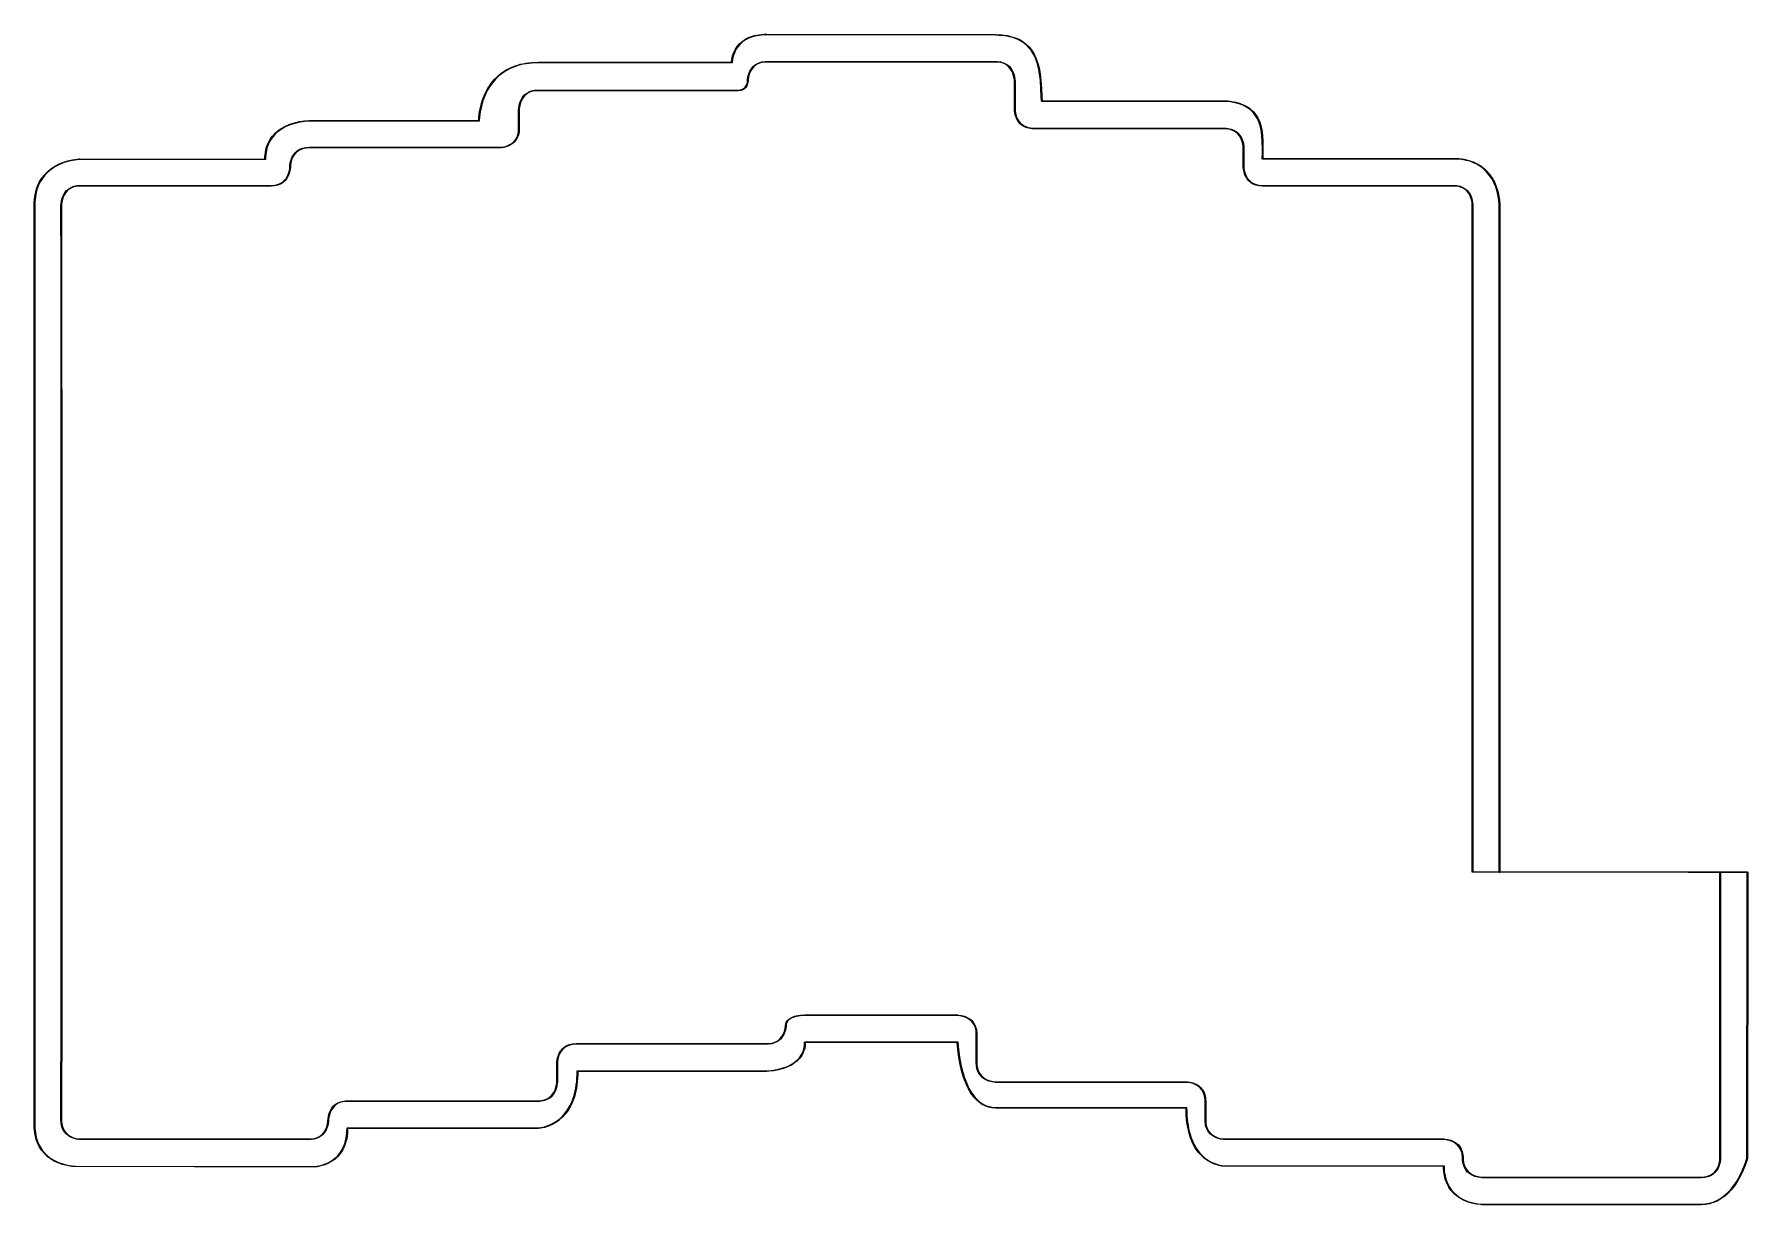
# Model space of a CAD drawing. Extents: x 1.27 to 6.88, y -5.74 to -1.9.
import ezdxf

# ---------------------------------------------------------------- set-up
doc = ezdxf.new("R2010")
doc.units = 0
doc.header["$MEASUREMENT"] = 0
doc.layers.add('BLACK', color=7, linetype='CONTINUOUS')

msp = doc.modelspace()

# ---------------------------------------------------------------- linework, layer by layer
at = {"layer": 'BLACK', "linetype": 'CONTINUOUS'}
for p, q in [((3.6101, -1.9103), (3.6161, -1.9078)), ((3.6161, -1.9078), (3.6161, -1.9078)), ((3.6161, -1.9078), (3.6162, -1.9078)), ((3.6162, -1.9078), (3.6226, -1.9057)), ((3.6232, -1.9075), (3.6168, -1.9097)), ((3.6226, -1.9056), (3.6294, -1.9038)), ((3.6226, -1.9057), (3.6226, -1.9056)), ((3.6226, -1.9057), (3.6226, -1.9057)), ((3.6299, -1.9057), (3.6232, -1.9075)), ((3.6294, -1.9038), (3.6366, -1.9022)), ((3.6294, -1.9038), (3.6294, -1.9038)), ((3.6294, -1.9038), (3.6294, -1.9038)), ((3.637, -1.9041), (3.6299, -1.9057)), ((3.6366, -1.9022), (3.6442, -1.901)), ((3.6366, -1.9022), (3.6366, -1.9022)), ((3.6366, -1.9022), (3.6366, -1.9022)), ((3.6445, -1.9029), (3.637, -1.9041)), ((3.6442, -1.901), (3.6523, -1.9001)), ((3.6442, -1.901), (3.6442, -1.901)), ((3.6442, -1.901), (3.6442, -1.901)), ((3.6525, -1.902), (3.6445, -1.9029)), ((3.6523, -1.9), (3.6608, -1.8995)), ((3.6523, -1.9001), (3.6523, -1.9)), ((3.6523, -1.9001), (3.6523, -1.9001)), ((3.6609, -1.9015), (3.6525, -1.902)), ((3.6608, -1.8995), (3.6698, -1.8993)), ((3.6608, -1.8995), (3.6608, -1.8995)), ((3.6608, -1.8995), (3.6608, -1.8995)), ((3.6698, -1.9013), (3.6609, -1.9015)), ((3.6698, -1.8993), (3.6698, -1.8993)), ((3.6698, -1.8993), (3.6698, -1.8993)), ((3.6698, -1.8993), (4.4198, -1.9006)), ((4.4198, -1.9026), (3.6698, -1.9013)), ((4.4198, -1.9006), (4.4198, -1.9006)), ((4.4198, -1.9006), (4.4198, -1.9006)), ((4.4198, -1.9006), (4.4299, -1.9008)), ((4.4298, -1.9028), (4.4198, -1.9026)), ((4.4394, -1.9034), (4.4298, -1.9028)), ((4.4299, -1.9008), (4.4299, -1.9008)), ((4.4299, -1.9008), (4.4299, -1.9008)), ((4.4299, -1.9008), (4.4396, -1.9014)), ((4.4484, -1.9043), (4.4394, -1.9034)), ((4.4396, -1.9014), (4.4396, -1.9014)), ((4.4396, -1.9014), (4.4396, -1.9014)), ((4.4396, -1.9014), (4.4486, -1.9023)), ((4.4569, -1.9056), (4.4484, -1.9043)), ((4.4486, -1.9023), (4.4486, -1.9024)), ((4.4486, -1.9024), (4.4487, -1.9024)), ((4.4487, -1.9024), (4.4572, -1.9036)), ((4.4649, -1.9072), (4.4569, -1.9056)), ((4.4572, -1.9036), (4.4573, -1.9037)), ((4.4573, -1.9037), (4.4573, -1.9037)), ((4.4573, -1.9037), (4.4654, -1.9053)), ((4.4726, -1.9091), (4.4649, -1.9072)), ((4.4654, -1.9053), (4.4654, -1.9053)), ((4.4654, -1.9053), (4.4654, -1.9053)), ((4.4654, -1.9053), (4.4731, -1.9072)), ((4.4797, -1.9113), (4.4726, -1.9091)), ((4.4731, -1.9072), (4.4731, -1.9072)), ((4.4731, -1.9072), (4.4731, -1.9072)), ((4.4731, -1.9072), (4.4803, -1.9094)), ((4.4803, -1.9094), (4.4803, -1.9094)), ((4.4803, -1.9094), (4.4804, -1.9094)), ((4.4804, -1.9094), (4.4872, -1.9119)), ((3.5578, -1.97), (3.5617, -1.9591)), ((3.5635, -1.9598), (3.5597, -1.9706)), ((3.5617, -1.959), (3.5668, -1.9487)), ((3.5617, -1.9591), (3.5617, -1.959)), ((3.5617, -1.959), (3.5617, -1.959)), ((3.5685, -1.9496), (3.5635, -1.9598)), ((3.5668, -1.9486), (3.5731, -1.9391)), ((3.5668, -1.9487), (3.5668, -1.9486)), ((3.5668, -1.9487), (3.5668, -1.9487)), ((3.5747, -1.9403), (3.5685, -1.9496)), ((3.5731, -1.939), (3.5805, -1.9305)), ((3.5731, -1.9391), (3.5731, -1.939)), ((3.5731, -1.9391), (3.5731, -1.9391)), ((3.582, -1.9318), (3.5747, -1.9403)), ((3.5805, -1.9305), (3.5806, -1.9304)), ((3.5806, -1.9304), (3.5891, -1.9227)), ((3.5806, -1.9304), (3.5806, -1.9304)), ((3.5904, -1.9242), (3.582, -1.9318)), ((3.5891, -1.9227), (3.5892, -1.9227)), ((3.5892, -1.9227), (3.5989, -1.916)), ((3.5892, -1.9227), (3.5892, -1.9227)), ((3.6, -1.9177), (3.5904, -1.9242)), ((3.5989, -1.916), (3.599, -1.916)), ((3.599, -1.916), (3.5991, -1.9159)), ((3.5991, -1.9159), (3.61, -1.9103)), ((3.6109, -1.9121), (3.6, -1.9177)), ((3.61, -1.9103), (3.6101, -1.9103)), ((3.6101, -1.9103), (3.6101, -1.9103)), ((3.6168, -1.9097), (3.6109, -1.9121)), ((4.4865, -1.9138), (4.4797, -1.9113)), ((4.4929, -1.9165), (4.4865, -1.9138)), ((4.4872, -1.9119), (4.4872, -1.9119)), ((4.4872, -1.9119), (4.4872, -1.9119)), ((4.4872, -1.9119), (4.4937, -1.9147)), ((4.4989, -1.9195), (4.4929, -1.9165)), ((4.4937, -1.9147), (4.4937, -1.9147)), ((4.4937, -1.9147), (4.4937, -1.9147)), ((4.4937, -1.9147), (4.4998, -1.9178)), ((4.5047, -1.9228), (4.4989, -1.9195)), ((4.4998, -1.9178), (4.4999, -1.9178)), ((4.4999, -1.9178), (4.4999, -1.9178)), ((4.4999, -1.9178), (4.5057, -1.9211)), ((4.5101, -1.9264), (4.5047, -1.9228)), ((4.5057, -1.9211), (4.5057, -1.9212)), ((4.5057, -1.9212), (4.5057, -1.9212)), ((4.5057, -1.9212), (4.5112, -1.9247)), ((4.52, -1.9343), (4.5101, -1.9264)), ((4.5112, -1.9247), (4.5112, -1.9248)), ((4.5112, -1.9248), (4.5113, -1.9248)), ((4.5113, -1.9248), (4.5213, -1.9328)), ((4.529, -1.9433), (4.52, -1.9343)), ((4.5213, -1.9328), (4.5214, -1.9328)), ((4.5214, -1.9328), (4.5214, -1.9328)), ((4.5214, -1.9328), (4.5304, -1.9419)), ((4.5369, -1.9535), (4.529, -1.9433)), ((4.5304, -1.9419), (4.5304, -1.942)), ((4.5304, -1.942), (4.5305, -1.942)), ((4.5305, -1.942), (4.5385, -1.9523)), ((4.544, -1.965), (4.5369, -1.9535)), ((4.5385, -1.9523), (4.5385, -1.9523)), ((4.5385, -1.9523), (4.5386, -1.9524)), ((4.5386, -1.9524), (4.5457, -1.964)), ((4.5502, -1.978), (4.544, -1.965)), ((4.5457, -1.964), (4.5457, -1.964)), ((4.5457, -1.964), (4.5458, -1.9641)), ((4.5458, -1.9641), (4.552, -1.9772)), ((2.8023, -2.0246), (2.8155, -2.0162)), ((2.8165, -2.0179), (2.8034, -2.0263)), ((2.8155, -2.0162), (2.8156, -2.0161)), ((2.8155, -2.0162), (2.8155, -2.0162)), ((2.8156, -2.0161), (2.8298, -2.0088)), ((2.8306, -2.0106), (2.8165, -2.0179)), ((2.8298, -2.0088), (2.8451, -2.0027)), ((2.8298, -2.0088), (2.8298, -2.0088)), ((2.8298, -2.0088), (2.8298, -2.0088)), ((2.8458, -2.0045), (2.8306, -2.0106)), ((2.8451, -2.0027), (2.8452, -2.0027)), ((2.8452, -2.0027), (2.8533, -2.0001)), ((2.8452, -2.0027), (2.8452, -2.0027)), ((2.8539, -2.002), (2.8458, -2.0045)), ((2.8533, -2.0001), (2.8618, -1.9978)), ((2.8533, -2.0001), (2.8533, -2.0001)), ((2.8533, -2.0001), (2.8533, -2.0001)), ((2.8623, -1.9997), (2.8539, -2.002)), ((2.8618, -1.9978), (2.8705, -1.9958)), ((2.8618, -1.9978), (2.8618, -1.9978)), ((2.8618, -1.9978), (2.8618, -1.9978)), ((2.8709, -1.9977), (2.8623, -1.9997)), ((2.8705, -1.9958), (2.8706, -1.9958)), ((2.8706, -1.9958), (2.8797, -1.9942)), ((2.8706, -1.9958), (2.8706, -1.9958)), ((2.88, -1.9961), (2.8709, -1.9977)), ((2.8797, -1.9941), (2.8891, -1.9929)), ((2.8797, -1.9942), (2.8797, -1.9941)), ((2.8797, -1.9942), (2.8797, -1.9942)), ((2.8894, -1.9948), (2.88, -1.9961)), ((2.8891, -1.9929), (2.8891, -1.9929)), ((2.8891, -1.9929), (2.8892, -1.9929)), ((2.8892, -1.9929), (2.899, -1.9919)), ((2.8991, -1.9939), (2.8894, -1.9948)), ((2.899, -1.9919), (2.9092, -1.9913)), ((2.899, -1.9919), (2.899, -1.9919)), ((2.899, -1.9919), (2.899, -1.9919)), ((2.9093, -1.9933), (2.8991, -1.9939)), ((2.9092, -1.9913), (2.9198, -1.9911)), ((2.9092, -1.9913), (2.9092, -1.9913)), ((2.9092, -1.9913), (2.9092, -1.9913)), ((2.9198, -1.9931), (2.9093, -1.9933)), ((2.9198, -1.9911), (2.9198, -1.9911)), ((2.9198, -1.9911), (2.9198, -1.9911)), ((2.9198, -1.9911), (3.5542, -1.9911)), ((3.5551, -1.9931), (2.9198, -1.9931)), ((3.5542, -1.9911), (3.5553, -1.9811)), ((3.5553, -1.9931), (3.5551, -1.9931)), ((3.5553, -1.981), (3.5578, -1.9701)), ((3.5553, -1.9811), (3.5553, -1.981)), ((3.5553, -1.981), (3.5553, -1.981)), ((3.5554, -1.9931), (3.5553, -1.9931)), ((3.5555, -1.993), (3.5554, -1.993)), ((3.5554, -1.993), (3.5554, -1.9931)), ((3.5557, -1.9928), (3.5555, -1.993)), ((3.556, -1.9926), (3.5557, -1.9928)), ((3.5561, -1.9922), (3.556, -1.9925)), ((3.556, -1.9925), (3.556, -1.9925)), ((3.556, -1.9925), (3.556, -1.9925)), ((3.556, -1.9925), (3.556, -1.9926)), ((3.5572, -1.9813), (3.5561, -1.9922)), ((3.5597, -1.9706), (3.5572, -1.9813)), ((3.5578, -1.9701), (3.5578, -1.97)), ((3.5578, -1.97), (3.5578, -1.97)), ((3.6105, -2.0292), (3.6142, -2.0202)), ((3.616, -2.021), (3.6123, -2.0299)), ((3.6142, -2.0202), (3.6143, -2.0201)), ((3.6143, -2.0201), (3.619, -2.0122)), ((3.6143, -2.0201), (3.6143, -2.0201)), ((3.6207, -2.0132), (3.616, -2.021)), ((3.619, -2.0122), (3.6191, -2.0121)), ((3.6191, -2.012), (3.6248, -2.0052)), ((3.6191, -2.0121), (3.6191, -2.012)), ((3.6263, -2.0066), (3.6207, -2.0132)), ((3.6248, -2.0052), (3.6249, -2.0052)), ((3.6249, -2.0051), (3.6315, -1.9995)), ((3.6249, -2.0052), (3.6249, -2.0051)), ((3.6327, -2.001), (3.6263, -2.0066)), ((3.6315, -1.9995), (3.6316, -1.9994)), ((3.6316, -1.9994), (3.6392, -1.9948)), ((3.6316, -1.9994), (3.6316, -1.9994)), ((3.6402, -1.9966), (3.6327, -2.001)), ((3.6392, -1.9948), (3.6393, -1.9948)), ((3.6393, -1.9948), (3.6394, -1.9948)), ((3.6394, -1.9948), (3.6481, -1.9914)), ((3.6488, -1.9932), (3.6402, -1.9966)), ((3.6481, -1.9914), (3.6482, -1.9914)), ((3.6482, -1.9914), (3.653, -1.9901)), ((3.6482, -1.9914), (3.6482, -1.9914)), ((3.6535, -1.992), (3.6488, -1.9932)), ((3.653, -1.9901), (3.653, -1.9901)), ((3.653, -1.9901), (3.6531, -1.9901)), ((3.6531, -1.9901), (3.6582, -1.9892)), ((3.6585, -1.9911), (3.6535, -1.992)), ((3.6582, -1.9892), (3.6583, -1.9892)), ((3.6583, -1.9892), (3.6638, -1.9886)), ((3.6583, -1.9892), (3.6583, -1.9892)), ((3.664, -1.9906), (3.6585, -1.9911)), ((3.6638, -1.9886), (3.6638, -1.9886)), ((3.6638, -1.9886), (3.6639, -1.9886)), ((3.6639, -1.9886), (3.6698, -1.9884)), ((3.6698, -1.9904), (3.664, -1.9906)), ((3.6698, -1.9884), (3.6698, -1.9884)), ((3.6698, -1.9884), (3.6698, -1.9884)), ((3.6698, -1.9884), (4.4198, -1.9884)), ((4.4198, -1.9904), (3.6698, -1.9904)), ((4.4198, -1.9884), (4.4198, -1.9884)), ((4.4198, -1.9884), (4.4198, -1.9884)), ((4.4198, -1.9884), (4.4257, -1.9886)), ((4.4256, -1.9906), (4.4198, -1.9904)), ((4.431, -1.9911), (4.4256, -1.9906)), ((4.4257, -1.9886), (4.4257, -1.9886)), ((4.4257, -1.9886), (4.4258, -1.9886)), ((4.4258, -1.9886), (4.4313, -1.9892)), ((4.4361, -1.992), (4.431, -1.9911)), ((4.4313, -1.9892), (4.4313, -1.9892)), ((4.4313, -1.9892), (4.4313, -1.9892)), ((4.4313, -1.9892), (4.4365, -1.9901)), ((4.4408, -1.9932), (4.4361, -1.992)), ((4.4365, -1.9901), (4.4365, -1.9901)), ((4.4365, -1.9901), (4.4366, -1.9901)), ((4.4366, -1.9901), (4.4414, -1.9914)), ((4.4494, -1.9966), (4.4408, -1.9932)), ((4.4414, -1.9914), (4.4414, -1.9914)), ((4.4414, -1.9914), (4.4415, -1.9914)), ((4.4415, -1.9914), (4.4502, -1.9948)), ((4.4568, -2.001), (4.4494, -1.9966)), ((4.4502, -1.9948), (4.4502, -1.9948)), ((4.4502, -1.9948), (4.4503, -1.9948)), ((4.4503, -1.9948), (4.4579, -1.9994)), ((4.4633, -2.0066), (4.4568, -2.001)), ((4.4579, -1.9994), (4.458, -1.9994)), ((4.458, -1.9994), (4.4581, -1.9995)), ((4.4581, -1.9995), (4.4647, -2.0051)), ((4.4689, -2.0132), (4.4633, -2.0066)), ((4.4647, -2.0051), (4.4647, -2.0052)), ((4.4647, -2.0052), (4.4648, -2.0052)), ((4.4648, -2.0052), (4.4704, -2.012)), ((4.4735, -2.021), (4.4689, -2.0132)), ((4.4704, -2.012), (4.4705, -2.0121)), ((4.4705, -2.0121), (4.4705, -2.0122)), ((4.4705, -2.0122), (4.4753, -2.0201)), ((4.4772, -2.0299), (4.4735, -2.021)), ((4.4753, -2.0201), (4.4753, -2.0201)), ((4.4753, -2.0201), (4.4753, -2.0202)), ((4.4753, -2.0202), (4.4791, -2.0292)), ((4.5556, -1.9928), (4.5502, -1.978)), ((4.552, -1.9772), (4.552, -1.9772)), ((4.552, -1.9772), (4.552, -1.9773)), ((4.552, -1.9773), (4.5574, -1.9921)), ((4.56, -2.0095), (4.5556, -1.9928)), ((4.5574, -1.9921), (4.5574, -1.9922)), ((4.5574, -1.9922), (4.5574, -1.9922)), ((4.5574, -1.9922), (4.5619, -2.0091)), ((4.5636, -2.0288), (4.56, -2.0095)), ((4.5619, -2.0091), (4.562, -2.0091)), ((4.562, -2.0091), (4.562, -2.0091)), ((4.562, -2.0091), (4.5656, -2.0285)), ((2.7508, -2.0849), (2.7591, -2.0706)), ((2.7608, -2.0716), (2.7525, -2.0859)), ((2.7591, -2.0706), (2.7592, -2.0705)), ((2.7592, -2.0705), (2.7685, -2.0573)), ((2.7592, -2.0705), (2.7592, -2.0705)), ((2.7701, -2.0585), (2.7608, -2.0716)), ((2.7685, -2.0572), (2.7788, -2.0452)), ((2.7685, -2.0573), (2.7685, -2.0572)), ((2.7685, -2.0573), (2.7685, -2.0573)), ((2.7803, -2.0466), (2.7701, -2.0585)), ((2.7788, -2.0452), (2.7788, -2.0452)), ((2.7788, -2.0452), (2.7789, -2.0452)), ((2.7789, -2.0452), (2.79, -2.0344)), ((2.7914, -2.0358), (2.7803, -2.0466)), ((2.79, -2.0344), (2.7901, -2.0344)), ((2.7901, -2.0343), (2.8023, -2.0247)), ((2.7901, -2.0344), (2.7901, -2.0343)), ((2.8034, -2.0263), (2.7914, -2.0358)), ((2.8023, -2.0247), (2.8023, -2.0246)), ((2.8023, -2.0247), (2.8023, -2.0247)), ((3.5899, -2.0795), (3.595, -2.0764)), ((3.595, -2.0764), (3.5992, -2.0723)), ((3.5962, -2.0779), (3.5961, -2.078)), ((3.5963, -2.0779), (3.5962, -2.0779)), ((3.6006, -2.0736), (3.5963, -2.0779)), ((3.5992, -2.0723), (3.6025, -2.0671)), ((3.6007, -2.0735), (3.6006, -2.0736)), ((3.6008, -2.0734), (3.6007, -2.0735)), ((3.6042, -2.0681), (3.6008, -2.0734)), ((3.6025, -2.0671), (3.6048, -2.0611)), ((3.6043, -2.0679), (3.6042, -2.068)), ((3.6042, -2.068), (3.6042, -2.0681)), ((3.6067, -2.0617), (3.6043, -2.0679)), ((3.6048, -2.0611), (3.6061, -2.0547)), ((3.6061, -2.0547), (3.6063, -2.0519)), ((3.6063, -2.0519), (3.6065, -2.0483)), ((3.6065, -2.0482), (3.6078, -2.0391)), ((3.6065, -2.0483), (3.6065, -2.0482)), ((3.6065, -2.0483), (3.6065, -2.0483)), ((3.608, -2.055), (3.6067, -2.0615)), ((3.6067, -2.0615), (3.6067, -2.0616)), ((3.6067, -2.0616), (3.6067, -2.0617)), ((3.6078, -2.0391), (3.6079, -2.039)), ((3.6079, -2.0389), (3.6105, -2.0293)), ((3.6079, -2.039), (3.6079, -2.0389)), ((3.6081, -2.0549), (3.608, -2.055)), ((3.608, -2.055), (3.608, -2.055)), ((3.6083, -2.052), (3.6081, -2.0549)), ((3.6085, -2.0485), (3.6083, -2.052)), ((3.6083, -2.052), (3.6083, -2.052)), ((3.6083, -2.052), (3.6083, -2.052)), ((3.6098, -2.0394), (3.6085, -2.0485)), ((3.6123, -2.0299), (3.6098, -2.0394)), ((3.6105, -2.0293), (3.6105, -2.0292)), ((3.6105, -2.0292), (3.6105, -2.0292)), ((4.4798, -2.0394), (4.4772, -2.0299)), ((4.4791, -2.0292), (4.4791, -2.0292)), ((4.4791, -2.0292), (4.4791, -2.0293)), ((4.4791, -2.0293), (4.4817, -2.0389)), ((4.4811, -2.0485), (4.4798, -2.0394)), ((4.4813, -2.0519), (4.4811, -2.0485)), ((4.4813, -2.1457), (4.4813, -2.0519)), ((4.4817, -2.0389), (4.4817, -2.039)), ((4.4817, -2.039), (4.4817, -2.0391)), ((4.4817, -2.0391), (4.4831, -2.0482)), ((4.4831, -2.0482), (4.4831, -2.0483)), ((4.4831, -2.0483), (4.4831, -2.0483)), ((4.4831, -2.0483), (4.4833, -2.0519)), ((4.4833, -2.0519), (4.4833, -2.0519)), ((4.4833, -2.0519), (4.4833, -2.0519)), ((4.4833, -2.0519), (4.4833, -2.1456)), ((4.5663, -2.0513), (4.5636, -2.0288)), ((4.5656, -2.0285), (4.5656, -2.0285)), ((4.5656, -2.0285), (4.5656, -2.0285)), ((4.5656, -2.0285), (4.5683, -2.0511)), ((4.5682, -2.0786), (4.5663, -2.0513)), ((4.5683, -2.0511), (4.5683, -2.0511)), ((4.5683, -2.0511), (4.5683, -2.0511)), ((4.5683, -2.0511), (4.5702, -2.0785)), ((2.7322, -2.1349), (2.7372, -2.1174)), ((2.7391, -2.118), (2.7341, -2.1354)), ((2.7372, -2.1173), (2.7434, -2.1007)), ((2.7372, -2.1174), (2.7372, -2.1173)), ((2.7372, -2.1174), (2.7372, -2.1174)), ((2.7453, -2.1014), (2.7391, -2.118)), ((2.7434, -2.1007), (2.7435, -2.1006)), ((2.7435, -2.1006), (2.7508, -2.085)), ((2.7435, -2.1006), (2.7435, -2.1006)), ((2.7525, -2.0859), (2.7453, -2.1014)), ((2.7508, -2.085), (2.7508, -2.0849)), ((2.7508, -2.085), (2.7508, -2.085)), ((2.8565, -2.142), (2.8578, -2.1328)), ((2.8578, -2.1328), (2.8579, -2.1328)), ((2.8579, -2.1327), (2.8605, -2.123)), ((2.8579, -2.1328), (2.8579, -2.1327)), ((2.8598, -2.1331), (2.8585, -2.1422)), ((2.8623, -2.1236), (2.8598, -2.1331)), ((2.8605, -2.1229), (2.8642, -2.1139)), ((2.8605, -2.123), (2.8605, -2.1229)), ((2.8605, -2.123), (2.8605, -2.123)), ((2.866, -2.1148), (2.8623, -2.1236)), ((2.8642, -2.1139), (2.8643, -2.1139)), ((2.8643, -2.1138), (2.869, -2.1059)), ((2.8643, -2.1139), (2.8643, -2.1138)), ((2.8707, -2.107), (2.866, -2.1148)), ((2.869, -2.1059), (2.8691, -2.1058)), ((2.8691, -2.1058), (2.8748, -2.099)), ((2.8691, -2.1058), (2.8691, -2.1058)), ((2.8763, -2.1003), (2.8707, -2.107)), ((2.8748, -2.099), (2.8749, -2.0989)), ((2.8749, -2.0989), (2.8815, -2.0932)), ((2.8749, -2.0989), (2.8749, -2.0989)), ((2.8827, -2.0948), (2.8763, -2.1003)), ((2.8815, -2.0932), (2.8816, -2.0932)), ((2.8816, -2.0931), (2.8892, -2.0886)), ((2.8816, -2.0932), (2.8816, -2.0931)), ((2.8902, -2.0903), (2.8827, -2.0948)), ((2.8892, -2.0886), (2.8893, -2.0886)), ((2.8893, -2.0886), (2.8894, -2.0885)), ((2.8894, -2.0885), (2.8981, -2.0851)), ((2.8988, -2.087), (2.8902, -2.0903)), ((2.8981, -2.0851), (2.8982, -2.0851)), ((2.8982, -2.0851), (2.903, -2.0839)), ((2.8982, -2.0851), (2.8982, -2.0851)), ((2.9035, -2.0858), (2.8988, -2.087)), ((2.903, -2.0839), (2.903, -2.0839)), ((2.903, -2.0839), (2.9031, -2.0839)), ((2.9031, -2.0839), (2.9082, -2.083)), ((2.9085, -2.0849), (2.9035, -2.0858)), ((2.9082, -2.083), (2.9083, -2.083)), ((2.9083, -2.0829), (2.9138, -2.0824)), ((2.9083, -2.083), (2.9083, -2.0829)), ((2.914, -2.0843), (2.9085, -2.0849)), ((2.9138, -2.0824), (2.9138, -2.0824)), ((2.9138, -2.0824), (2.9139, -2.0824)), ((2.9139, -2.0824), (2.9198, -2.0822)), ((2.9198, -2.0842), (2.914, -2.0843)), ((2.9198, -2.0822), (2.9198, -2.0822)), ((2.9198, -2.0822), (2.9198, -2.0822)), ((2.9198, -2.0822), (3.576, -2.0822)), ((3.576, -2.0842), (2.9198, -2.0842)), ((3.576, -2.0822), (3.58, -2.082)), ((3.5761, -2.0841), (3.576, -2.0842)), ((3.5802, -2.084), (3.5761, -2.0842)), ((3.5761, -2.0842), (3.5761, -2.0841)), ((3.58, -2.082), (3.5837, -2.0815)), ((3.5803, -2.084), (3.5802, -2.0839)), ((3.5802, -2.0839), (3.5802, -2.084)), ((3.584, -2.0834), (3.5803, -2.084)), ((3.5837, -2.0815), (3.587, -2.0806)), ((3.5841, -2.0834), (3.584, -2.0834)), ((3.5875, -2.0825), (3.5841, -2.0834)), ((3.5841, -2.0834), (3.5841, -2.0834)), ((3.587, -2.0806), (3.5899, -2.0795)), ((3.5876, -2.0825), (3.5875, -2.0825)), ((3.5907, -2.0813), (3.5876, -2.0825)), ((3.5876, -2.0825), (3.5876, -2.0825)), ((3.5908, -2.0812), (3.5907, -2.0813)), ((3.5907, -2.0813), (3.5907, -2.0813)), ((3.5961, -2.078), (3.5908, -2.0812)), ((4.5693, -2.1031), (4.5682, -2.0786)), ((4.5699, -2.1181), (4.5693, -2.1031)), ((4.57, -2.1185), (4.5699, -2.1181)), ((4.5702, -2.1188), (4.57, -2.1185)), ((4.57, -2.1185), (4.57, -2.1185)), ((4.57, -2.1185), (4.57, -2.1185)), ((4.57, -2.1185), (4.57, -2.1185)), ((4.5702, -2.0785), (4.5702, -2.0785)), ((4.5702, -2.0785), (4.5702, -2.0785)), ((4.5702, -2.0785), (4.5712, -2.103)), ((4.5705, -2.119), (4.5702, -2.1188)), ((4.5706, -2.119), (4.5705, -2.119)), ((4.5705, -2.119), (4.5705, -2.119)), ((4.5705, -2.119), (4.5705, -2.119)), ((4.5709, -2.1191), (4.5706, -2.119)), ((5.1697, -2.1191), (4.5709, -2.1191)), ((4.5712, -2.103), (4.5712, -2.103)), ((4.5712, -2.103), (4.5712, -2.103)), ((4.5712, -2.103), (4.5718, -2.1171)), ((4.5718, -2.1171), (5.1698, -2.1171)), ((5.1797, -2.1199), (5.1697, -2.1191)), ((5.1698, -2.1171), (5.1698, -2.1171)), ((5.1698, -2.1171), (5.1699, -2.1171)), ((5.1699, -2.1171), (5.1799, -2.1179)), ((5.1892, -2.121), (5.1797, -2.1199)), ((5.1799, -2.1179), (5.1799, -2.1179)), ((5.1799, -2.1179), (5.1799, -2.1179)), ((5.1799, -2.1179), (5.1894, -2.119)), ((5.1979, -2.1224), (5.1892, -2.121)), ((5.1894, -2.119), (5.1894, -2.119)), ((5.1894, -2.119), (5.1894, -2.119)), ((5.1894, -2.119), (5.1982, -2.1205)), ((5.2061, -2.1241), (5.1979, -2.1224)), ((5.1982, -2.1205), (5.1982, -2.1205)), ((5.1982, -2.1205), (5.1983, -2.1205)), ((5.1983, -2.1205), (5.2066, -2.1222)), ((5.2138, -2.1261), (5.2061, -2.1241)), ((5.2066, -2.1222), (5.2066, -2.1222)), ((5.2066, -2.1222), (5.2066, -2.1222)), ((5.2066, -2.1222), (5.2143, -2.1242)), ((5.2209, -2.1284), (5.2138, -2.1261)), ((5.2143, -2.1242), (5.2143, -2.1242)), ((5.2143, -2.1242), (5.2143, -2.1242)), ((5.2143, -2.1242), (5.2216, -2.1265)), ((5.2276, -2.1309), (5.2209, -2.1284)), ((5.2216, -2.1265), (5.2216, -2.1266)), ((5.2216, -2.1266), (5.2216, -2.1266)), ((5.2216, -2.1266), (5.2283, -2.1291)), ((5.2338, -2.1337), (5.2276, -2.1309)), ((5.2283, -2.1291), (5.2283, -2.1291)), ((5.2283, -2.1291), (5.2284, -2.1291)), ((5.2284, -2.1291), (5.2347, -2.1319)), ((5.2397, -2.1367), (5.2338, -2.1337)), ((5.2347, -2.1319), (5.2347, -2.1319)), ((5.2347, -2.1319), (5.2347, -2.1319)), ((5.2347, -2.1319), (5.2406, -2.135)), ((2.1067, -2.1943), (2.122, -2.1894)), ((2.122, -2.1894), (2.1221, -2.1894)), ((2.1221, -2.1894), (2.1383, -2.1856)), ((2.1221, -2.1894), (2.1221, -2.1894)), ((2.1387, -2.1875), (2.1226, -2.1913)), ((2.1383, -2.1856), (2.1384, -2.1856)), ((2.1384, -2.1856), (2.1545, -2.1832)), ((2.1384, -2.1856), (2.1384, -2.1856)), ((2.1548, -2.1851), (2.1387, -2.1875)), ((2.1545, -2.1832), (2.1545, -2.1832)), ((2.1545, -2.1832), (2.1546, -2.1832)), ((2.1546, -2.1832), (2.1697, -2.1821)), ((2.1698, -2.1841), (2.1548, -2.1851)), ((2.1697, -2.1821), (2.1697, -2.1821)), ((2.1697, -2.1821), (2.1698, -2.1821)), ((2.1698, -2.1821), (2.7255, -2.1821)), ((2.7264, -2.1841), (2.1698, -2.1841)), ((2.7255, -2.1821), (2.7262, -2.1698)), ((2.7262, -2.1697), (2.7285, -2.1528)), ((2.7262, -2.1698), (2.7262, -2.1697)), ((2.7262, -2.1698), (2.7262, -2.1698)), ((2.7267, -2.184), (2.7264, -2.1841)), ((2.7268, -2.184), (2.7267, -2.184)), ((2.7267, -2.184), (2.7267, -2.184)), ((2.7267, -2.184), (2.7267, -2.184)), ((2.727, -2.1837), (2.7268, -2.184)), ((2.7273, -2.1835), (2.727, -2.1837)), ((2.7274, -2.1831), (2.7273, -2.1834)), ((2.7273, -2.1834), (2.7273, -2.1834)), ((2.7273, -2.1834), (2.7273, -2.1835)), ((2.7273, -2.1835), (2.7273, -2.1835)), ((2.7282, -2.17), (2.7274, -2.1831)), ((2.7304, -2.1531), (2.7282, -2.17)), ((2.7285, -2.1528), (2.7322, -2.135)), ((2.7285, -2.1528), (2.7285, -2.1528)), ((2.7285, -2.1528), (2.7285, -2.1528)), ((2.7341, -2.1354), (2.7304, -2.1531)), ((2.7322, -2.135), (2.7322, -2.1349)), ((2.7322, -2.1349), (2.7322, -2.1349)), ((2.8563, -2.1456), (2.8565, -2.1421)), ((2.8563, -2.1457), (2.8563, -2.1456)), ((2.8563, -2.1456), (2.8563, -2.1456)), ((2.8563, -2.1769), (2.8563, -2.1457)), ((2.8563, -2.2082), (2.8563, -2.1769)), ((2.8565, -2.1421), (2.8565, -2.142)), ((2.8565, -2.142), (2.8565, -2.142)), ((2.8585, -2.1422), (2.8583, -2.1457)), ((2.8583, -2.1457), (2.8583, -2.1769)), ((2.8583, -2.1769), (2.8583, -2.2082)), ((4.4815, -2.1493), (4.4813, -2.1457)), ((4.4813, -2.1457), (4.4813, -2.1457)), ((4.4813, -2.1457), (4.4813, -2.1457)), ((4.4815, -2.1494), (4.4815, -2.1493)), ((4.4815, -2.1493), (4.4815, -2.1493)), ((4.4828, -2.1585), (4.4815, -2.1494)), ((4.4829, -2.1586), (4.4828, -2.1585)), ((4.4855, -2.1683), (4.4829, -2.1586)), ((4.4829, -2.1586), (4.4829, -2.1586)), ((4.4833, -2.1456), (4.4835, -2.1491)), ((4.4835, -2.1491), (4.4848, -2.1582)), ((4.4848, -2.1582), (4.4873, -2.1677)), ((4.4855, -2.1684), (4.4855, -2.1683)), ((4.4892, -2.1774), (4.4855, -2.1684)), ((4.4855, -2.1684), (4.4855, -2.1684)), ((4.4873, -2.1677), (4.491, -2.1766)), ((4.4893, -2.1775), (4.4892, -2.1774)), ((4.494, -2.1854), (4.4893, -2.1775)), ((4.4893, -2.1775), (4.4893, -2.1775)), ((4.491, -2.1766), (4.4957, -2.1844)), ((4.4941, -2.1855), (4.494, -2.1854)), ((4.4941, -2.1856), (4.4941, -2.1855)), ((4.4998, -2.1923), (4.4941, -2.1856)), ((4.4957, -2.1844), (4.5013, -2.191)), ((5.2451, -2.1399), (5.2397, -2.1367)), ((5.2406, -2.135), (5.2406, -2.135)), ((5.2406, -2.135), (5.2406, -2.135)), ((5.2406, -2.135), (5.2461, -2.1383)), ((5.2502, -2.1434), (5.2451, -2.1399)), ((5.2461, -2.1383), (5.2461, -2.1383)), ((5.2461, -2.1383), (5.2462, -2.1383)), ((5.2462, -2.1383), (5.2513, -2.1418)), ((5.2549, -2.1471), (5.2502, -2.1434)), ((5.2513, -2.1418), (5.2513, -2.1418)), ((5.2513, -2.1418), (5.2514, -2.1418)), ((5.2514, -2.1418), (5.2561, -2.1456)), ((5.2634, -2.1552), (5.2549, -2.1471)), ((5.2561, -2.1456), (5.2561, -2.1456)), ((5.2561, -2.1456), (5.2562, -2.1456)), ((5.2562, -2.1456), (5.2648, -2.1538)), ((5.2707, -2.1642), (5.2634, -2.1552)), ((5.2648, -2.1538), (5.2648, -2.1538)), ((5.2648, -2.1538), (5.2649, -2.1539)), ((5.2649, -2.1539), (5.2723, -2.163)), ((5.2771, -2.1744), (5.2707, -2.1642)), ((5.2723, -2.163), (5.2723, -2.1631)), ((5.2723, -2.1631), (5.2724, -2.1631)), ((5.2724, -2.1631), (5.2788, -2.1734)), ((5.2824, -2.1859), (5.2771, -2.1744)), ((5.2788, -2.1734), (5.2788, -2.1735)), ((5.2788, -2.1735), (5.2788, -2.1735)), ((5.2788, -2.1735), (5.2842, -2.1851)), ((5.2867, -2.1988), (5.2824, -2.1859)), ((5.2842, -2.1851), (5.2842, -2.1852)), ((5.2842, -2.1852), (5.2842, -2.1852)), ((5.2842, -2.1852), (5.2886, -2.1983)), ((2.0361, -2.2541), (2.0422, -2.2431)), ((2.0439, -2.2442), (2.0379, -2.255)), ((2.0422, -2.2431), (2.0423, -2.2431)), ((2.0423, -2.243), (2.0496, -2.2329)), ((2.0423, -2.2431), (2.0423, -2.243)), ((2.0512, -2.2341), (2.0439, -2.2442)), ((2.0496, -2.2329), (2.0497, -2.2329)), ((2.0497, -2.2328), (2.0583, -2.2235)), ((2.0497, -2.2329), (2.0497, -2.2328)), ((2.0597, -2.2249), (2.0512, -2.2341)), ((2.0583, -2.2235), (2.0584, -2.2235)), ((2.0584, -2.2234), (2.0683, -2.2149)), ((2.0584, -2.2235), (2.0584, -2.2234)), ((2.0696, -2.2165), (2.0597, -2.2249)), ((2.0683, -2.2149), (2.0684, -2.2149)), ((2.0684, -2.2149), (2.0797, -2.2072)), ((2.0684, -2.2149), (2.0684, -2.2149)), ((2.0808, -2.2088), (2.0696, -2.2165)), ((2.0797, -2.2072), (2.0798, -2.2072)), ((2.0798, -2.2071), (2.0925, -2.2003)), ((2.0798, -2.2072), (2.0798, -2.2071)), ((2.0934, -2.202), (2.0808, -2.2088)), ((2.0925, -2.2003), (2.0926, -2.2002)), ((2.0925, -2.2003), (2.0925, -2.2003)), ((2.0926, -2.2002), (2.1066, -2.1943)), ((2.1074, -2.1961), (2.0934, -2.202)), ((2.1066, -2.1943), (2.1067, -2.1943)), ((2.1067, -2.1943), (2.1067, -2.1943)), ((2.1226, -2.1913), (2.1074, -2.1961)), ((2.8401, -2.2517), (2.8457, -2.2452)), ((2.8472, -2.2464), (2.8416, -2.253)), ((2.8457, -2.2452), (2.8501, -2.2378)), ((2.8473, -2.2464), (2.8472, -2.2464)), ((2.8519, -2.2387), (2.8473, -2.2463)), ((2.8473, -2.2463), (2.8473, -2.2464)), ((2.8501, -2.2378), (2.8535, -2.2292)), ((2.8553, -2.2299), (2.8519, -2.2386)), ((2.8519, -2.2386), (2.8519, -2.2386)), ((2.8519, -2.2386), (2.8519, -2.2387)), ((2.8535, -2.2292), (2.8547, -2.2245)), ((2.8547, -2.2245), (2.8556, -2.2194)), ((2.8566, -2.2249), (2.8553, -2.2297)), ((2.8553, -2.2297), (2.8553, -2.2298)), ((2.8553, -2.2298), (2.8553, -2.2299)), ((2.8556, -2.2194), (2.8561, -2.214)), ((2.8561, -2.214), (2.8563, -2.2082)), ((2.8575, -2.2197), (2.8566, -2.2249)), ((2.8566, -2.2249), (2.8566, -2.2249)), ((2.8566, -2.2249), (2.8566, -2.2249)), ((2.8581, -2.2141), (2.8575, -2.2196)), ((2.8575, -2.2196), (2.8575, -2.2197)), ((2.8575, -2.2197), (2.8575, -2.2197)), ((2.8583, -2.2082), (2.8581, -2.2141)), ((2.8581, -2.2141), (2.8581, -2.2141)), ((2.8581, -2.2141), (2.8581, -2.2141)), ((2.8583, -2.2082), (2.8583, -2.2082)), ((2.8583, -2.2082), (2.8583, -2.2082)), ((4.4999, -2.1924), (4.4998, -2.1923)), ((4.4999, -2.1925), (4.4999, -2.1924)), ((4.5065, -2.1981), (4.4999, -2.1925)), ((4.5013, -2.191), (4.5077, -2.1966)), ((4.5066, -2.1982), (4.5065, -2.1981)), ((4.5142, -2.2027), (4.5066, -2.1982)), ((4.5066, -2.1982), (4.5066, -2.1982)), ((4.5077, -2.1966), (4.5152, -2.201)), ((4.5143, -2.2028), (4.5142, -2.2027)), ((4.5144, -2.2028), (4.5143, -2.2028)), ((4.5231, -2.2062), (4.5144, -2.2028)), ((4.5152, -2.201), (4.5238, -2.2043)), ((4.5232, -2.2062), (4.5231, -2.2062)), ((4.528, -2.2075), (4.5232, -2.2062)), ((4.5232, -2.2062), (4.5232, -2.2062)), ((4.5238, -2.2043), (4.5285, -2.2055)), ((4.5281, -2.2075), (4.528, -2.2075)), ((4.528, -2.2075), (4.528, -2.2075)), ((4.5332, -2.2084), (4.5281, -2.2075)), ((4.5285, -2.2055), (4.5335, -2.2064)), ((4.5333, -2.2084), (4.5332, -2.2084)), ((4.5388, -2.209), (4.5333, -2.2084)), ((4.5333, -2.2084), (4.5333, -2.2084)), ((4.5335, -2.2064), (4.539, -2.207)), ((4.5389, -2.209), (4.5388, -2.209)), ((4.5388, -2.209), (4.5388, -2.209)), ((4.5448, -2.2092), (4.5389, -2.209)), ((4.539, -2.207), (4.5448, -2.2072)), ((4.5448, -2.2072), (5.1698, -2.2072)), ((5.1698, -2.2092), (4.5448, -2.2092)), ((4.5448, -2.2092), (4.5448, -2.2092)), ((4.5448, -2.2092), (4.5448, -2.2092)), ((5.1698, -2.2072), (5.1698, -2.2072)), ((5.1698, -2.2072), (5.1698, -2.2072)), ((5.1698, -2.2072), (5.1757, -2.2074)), ((5.1756, -2.2093), (5.1698, -2.2092)), ((5.181, -2.2099), (5.1756, -2.2093)), ((5.1757, -2.2074), (5.1757, -2.2074)), ((5.1757, -2.2074), (5.1758, -2.2074)), ((5.1758, -2.2074), (5.1813, -2.2079)), ((5.1861, -2.2108), (5.181, -2.2099)), ((5.1813, -2.2079), (5.1813, -2.208)), ((5.1813, -2.208), (5.1813, -2.208)), ((5.1813, -2.208), (5.1865, -2.2089)), ((5.1908, -2.212), (5.1861, -2.2108)), ((5.1865, -2.2089), (5.1865, -2.2089)), ((5.1865, -2.2089), (5.1866, -2.2089)), ((5.1866, -2.2089), (5.1914, -2.2101)), ((5.1994, -2.2153), (5.1908, -2.212)), ((5.1914, -2.2101), (5.1914, -2.2101)), ((5.1914, -2.2101), (5.1915, -2.2101)), ((5.1915, -2.2101), (5.2002, -2.2135)), ((5.2068, -2.2198), (5.1994, -2.2153)), ((5.2002, -2.2135), (5.2002, -2.2136)), ((5.2002, -2.2136), (5.2003, -2.2136)), ((5.2003, -2.2136), (5.2079, -2.2181)), ((5.2133, -2.2253), (5.2068, -2.2198)), ((5.2079, -2.2181), (5.208, -2.2182)), ((5.208, -2.2182), (5.2081, -2.2182)), ((5.2081, -2.2182), (5.2147, -2.2239)), ((5.2189, -2.232), (5.2133, -2.2253)), ((5.2147, -2.2239), (5.2147, -2.2239)), ((5.2147, -2.2239), (5.2148, -2.224)), ((5.2148, -2.224), (5.2204, -2.2308)), ((5.2235, -2.2398), (5.2189, -2.232)), ((5.2204, -2.2308), (5.2205, -2.2308)), ((5.2205, -2.2308), (5.2205, -2.2309)), ((5.2205, -2.2309), (5.2253, -2.2388)), ((5.2272, -2.2486), (5.2235, -2.2398)), ((5.2253, -2.2388), (5.2253, -2.2389)), ((5.2253, -2.2389), (5.2253, -2.2389)), ((5.2253, -2.2389), (5.2291, -2.2479)), ((5.2901, -2.2136), (5.2867, -2.1988)), ((5.2886, -2.1983), (5.2886, -2.1983)), ((5.2886, -2.1983), (5.2886, -2.1983)), ((5.2886, -2.1983), (5.292, -2.2132)), ((5.2924, -2.2306), (5.2901, -2.2136)), ((5.292, -2.2132), (5.292, -2.2132)), ((5.292, -2.2132), (5.292, -2.2133)), ((5.292, -2.2133), (5.2944, -2.2304)), ((5.2938, -2.2508), (5.2924, -2.2306)), ((5.2944, -2.2304), (5.2944, -2.2304)), ((5.2944, -2.2304), (5.2944, -2.2305)), ((5.2944, -2.2305), (5.2957, -2.2507)), ((2.0246, -2.3081), (2.0248, -2.3012)), ((2.0248, -2.3011), (2.0254, -2.2936)), ((2.0248, -2.3012), (2.0248, -2.3011)), ((2.0248, -2.3011), (2.0248, -2.3011)), ((2.0254, -2.2935), (2.0263, -2.2863)), ((2.0254, -2.2936), (2.0254, -2.2935)), ((2.0254, -2.2936), (2.0254, -2.2936)), ((2.0263, -2.2863), (2.0276, -2.2794)), ((2.0263, -2.2863), (2.0263, -2.2863)), ((2.0263, -2.2863), (2.0263, -2.2863)), ((2.0268, -2.3012), (2.0266, -2.3091)), ((2.0273, -2.2938), (2.0268, -2.3012)), ((2.0283, -2.2866), (2.0273, -2.2938)), ((2.0276, -2.2793), (2.0292, -2.2727)), ((2.0276, -2.2794), (2.0276, -2.2793)), ((2.0276, -2.2793), (2.0276, -2.2793)), ((2.0295, -2.2797), (2.0283, -2.2866)), ((2.0292, -2.2727), (2.0293, -2.2726)), ((2.0293, -2.2726), (2.0312, -2.2663)), ((2.0293, -2.2726), (2.0293, -2.2726)), ((2.0311, -2.2731), (2.0295, -2.2797)), ((2.0331, -2.2669), (2.0311, -2.2731)), ((2.0312, -2.2662), (2.0361, -2.2542)), ((2.0312, -2.2663), (2.0312, -2.2662)), ((2.0312, -2.2662), (2.0312, -2.2662)), ((2.0379, -2.255), (2.0331, -2.2669)), ((2.0361, -2.2542), (2.0361, -2.2541)), ((2.0361, -2.2542), (2.0361, -2.2542)), ((2.1105, -2.3104), (2.1142, -2.3014)), ((2.116, -2.3023), (2.1123, -2.3111)), ((2.1142, -2.3014), (2.1143, -2.3014)), ((2.1143, -2.3013), (2.119, -2.2934)), ((2.1143, -2.3014), (2.1143, -2.3013)), ((2.1207, -2.2945), (2.116, -2.3023)), ((2.119, -2.2934), (2.1191, -2.2933)), ((2.1191, -2.2933), (2.1248, -2.2865)), ((2.1191, -2.2933), (2.1191, -2.2933)), ((2.1263, -2.2878), (2.1207, -2.2945)), ((2.1248, -2.2865), (2.1249, -2.2864)), ((2.1249, -2.2864), (2.1315, -2.2807)), ((2.1249, -2.2864), (2.1249, -2.2864)), ((2.1327, -2.2823), (2.1263, -2.2878)), ((2.1315, -2.2807), (2.1316, -2.2807)), ((2.1316, -2.2806), (2.1392, -2.2761)), ((2.1316, -2.2807), (2.1316, -2.2806)), ((2.1402, -2.2778), (2.1327, -2.2823)), ((2.1392, -2.2761), (2.1393, -2.2761)), ((2.1393, -2.2761), (2.1394, -2.276)), ((2.1394, -2.276), (2.1481, -2.2726)), ((2.1488, -2.2745), (2.1402, -2.2778)), ((2.1481, -2.2726), (2.1482, -2.2726)), ((2.1482, -2.2726), (2.153, -2.2714)), ((2.1482, -2.2726), (2.1482, -2.2726)), ((2.1535, -2.2733), (2.1488, -2.2745)), ((2.153, -2.2714), (2.153, -2.2714)), ((2.153, -2.2714), (2.1531, -2.2714)), ((2.1531, -2.2714), (2.1582, -2.2705)), ((2.1585, -2.2724), (2.1535, -2.2733)), ((2.1582, -2.2705), (2.1583, -2.2705)), ((2.1583, -2.2704), (2.1638, -2.2699)), ((2.1583, -2.2705), (2.1583, -2.2704)), ((2.164, -2.2718), (2.1585, -2.2724)), ((2.1638, -2.2699), (2.1638, -2.2699)), ((2.1638, -2.2699), (2.1639, -2.2699)), ((2.1639, -2.2699), (2.1698, -2.2697)), ((2.1698, -2.2717), (2.164, -2.2718)), ((2.1698, -2.2697), (2.1698, -2.2697)), ((2.1698, -2.2697), (2.1698, -2.2697)), ((2.1698, -2.2697), (2.7948, -2.2697)), ((2.7948, -2.2717), (2.1698, -2.2717)), ((2.7948, -2.2697), (2.7983, -2.2695)), ((2.7984, -2.2715), (2.7948, -2.2717)), ((2.7948, -2.2717), (2.7948, -2.2716)), ((2.7948, -2.2716), (2.7948, -2.2717)), ((2.7983, -2.2695), (2.8073, -2.2682)), ((2.7985, -2.2715), (2.7984, -2.2714)), ((2.7984, -2.2714), (2.7984, -2.2715)), ((2.8076, -2.2701), (2.7985, -2.2715)), ((2.8073, -2.2682), (2.8169, -2.2656)), ((2.8077, -2.2701), (2.8076, -2.2701)), ((2.8078, -2.2701), (2.8077, -2.2701)), ((2.8174, -2.2675), (2.8078, -2.2701)), ((2.8169, -2.2656), (2.8257, -2.2619)), ((2.8175, -2.2675), (2.8174, -2.2675)), ((2.8265, -2.2637), (2.8175, -2.2674)), ((2.8175, -2.2674), (2.8175, -2.2675)), ((2.8257, -2.2619), (2.8335, -2.2573)), ((2.8266, -2.2637), (2.8265, -2.2637)), ((2.8345, -2.2589), (2.8266, -2.2637)), ((2.8266, -2.2637), (2.8266, -2.2637)), ((2.8335, -2.2573), (2.8401, -2.2517)), ((2.8346, -2.2589), (2.8345, -2.2589)), ((2.8347, -2.2588), (2.8346, -2.2589)), ((2.8415, -2.2532), (2.8347, -2.2588)), ((2.8416, -2.253), (2.8415, -2.2531)), ((2.8415, -2.2531), (2.8415, -2.2532)), ((5.2298, -2.2581), (5.2272, -2.2486)), ((5.2291, -2.2479), (5.2291, -2.248)), ((5.2291, -2.248), (5.2291, -2.248)), ((5.2291, -2.248), (5.2317, -2.2577)), ((5.2311, -2.2672), (5.2298, -2.2581)), ((5.2313, -2.2707), (5.2311, -2.2672)), ((5.2313, -2.3332), (5.2313, -2.2707)), ((5.2317, -2.2577), (5.2317, -2.2578)), ((5.2317, -2.2578), (5.2317, -2.2578)), ((5.2317, -2.2578), (5.2331, -2.267)), ((5.2331, -2.267), (5.2331, -2.267)), ((5.2331, -2.267), (5.2331, -2.2671)), ((5.2331, -2.2671), (5.2333, -2.2706)), ((5.2333, -2.2706), (5.2333, -2.2706)), ((5.2333, -2.2706), (5.2333, -2.2707)), ((5.2333, -2.2707), (5.2333, -2.3331)), ((5.2941, -2.276), (5.2938, -2.2508)), ((5.2938, -2.3071), (5.2939, -2.2895)), ((5.2939, -2.2895), (5.2941, -2.276)), ((5.2939, -2.2895), (5.2939, -2.2895)), ((5.2939, -2.2895), (5.2939, -2.2895)), ((5.2957, -2.2507), (5.2957, -2.2507)), ((5.2957, -2.2507), (5.2957, -2.2507)), ((5.2957, -2.2507), (5.296, -2.276)), ((5.2959, -2.2895), (5.2958, -2.3061)), ((5.296, -2.276), (5.2959, -2.2895)), ((5.296, -2.276), (5.296, -2.276)), ((5.296, -2.276), (5.296, -2.276)), ((1.3021, -2.3595), (1.3117, -2.3497)), ((1.3131, -2.3511), (1.3035, -2.3608)), ((1.3117, -2.3497), (1.3118, -2.3496)), ((1.3118, -2.3496), (1.3227, -2.3406)), ((1.3118, -2.3496), (1.3118, -2.3496)), ((1.3239, -2.3422), (1.3131, -2.3511)), ((1.3227, -2.3406), (1.3348, -2.3325)), ((1.3227, -2.3406), (1.3227, -2.3406)), ((1.3227, -2.3406), (1.3227, -2.3406)), ((1.3359, -2.3342), (1.3239, -2.3422)), ((1.3348, -2.3325), (1.3349, -2.3325)), ((1.3349, -2.3325), (1.3482, -2.3254)), ((1.3349, -2.3325), (1.3349, -2.3325)), ((1.3491, -2.3272), (1.3359, -2.3342)), ((1.3482, -2.3254), (1.3483, -2.3254)), ((1.3483, -2.3254), (1.3628, -2.3193)), ((1.3483, -2.3254), (1.3483, -2.3254)), ((1.3635, -2.3211), (1.3491, -2.3272)), ((1.3628, -2.3193), (1.3782, -2.3143)), ((1.3628, -2.3193), (1.3628, -2.3193)), ((1.3628, -2.3193), (1.3628, -2.3193)), ((1.3788, -2.3162), (1.3635, -2.3211)), ((1.3782, -2.3143), (1.3783, -2.3143)), ((1.3783, -2.3143), (1.3941, -2.3106)), ((1.3783, -2.3143), (1.3783, -2.3143)), ((1.3945, -2.3126), (1.3788, -2.3162)), ((1.3941, -2.3106), (1.3942, -2.3106)), ((1.3942, -2.3106), (1.409, -2.3084)), ((1.3942, -2.3106), (1.3942, -2.3106)), ((1.4093, -2.3103), (1.3945, -2.3126)), ((1.409, -2.3084), (1.416, -2.3077)), ((1.409, -2.3084), (1.409, -2.3084)), ((1.409, -2.3084), (1.409, -2.3084)), ((1.4162, -2.3097), (1.4093, -2.3103)), ((1.416, -2.3077), (1.4172, -2.3076)), ((1.416, -2.3077), (1.416, -2.3077)), ((1.4165, -2.31), (1.4162, -2.3097)), ((1.4162, -2.3097), (1.4162, -2.3097)), ((1.4162, -2.3097), (1.4162, -2.3097)), ((1.4162, -2.3097), (1.4162, -2.3097)), ((1.4168, -2.31), (1.4165, -2.31)), ((2.0256, -2.31), (1.4168, -2.31)), ((1.4172, -2.3076), (1.4176, -2.3076)), ((1.4176, -2.3076), (1.4182, -2.3081)), ((1.4182, -2.3081), (2.0246, -2.3081)), ((2.0259, -2.31), (2.0256, -2.31)), ((2.026, -2.31), (2.0259, -2.31)), ((2.0259, -2.31), (2.0259, -2.31)), ((2.0262, -2.3097), (2.026, -2.31)), ((2.026, -2.31), (2.026, -2.31)), ((2.0265, -2.3095), (2.0262, -2.3097)), ((2.0266, -2.3091), (2.0265, -2.3094)), ((2.0265, -2.3094), (2.0265, -2.3094)), ((2.0265, -2.3094), (2.0265, -2.3094)), ((2.0265, -2.3094), (2.0265, -2.3095)), ((2.0985, -2.3641), (2.1022, -2.3552)), ((2.1041, -2.3559), (2.1003, -2.3649)), ((2.1022, -2.3552), (2.1048, -2.3457)), ((2.1067, -2.3461), (2.1041, -2.3558)), ((2.1041, -2.3558), (2.1041, -2.3559)), ((2.1041, -2.3559), (2.1041, -2.3559)), ((2.1048, -2.3457), (2.1061, -2.3366)), ((2.1061, -2.3366), (2.1063, -2.3331)), ((2.1063, -2.3331), (2.1065, -2.3296)), ((2.1065, -2.3295), (2.1078, -2.3203)), ((2.1065, -2.3296), (2.1065, -2.3295)), ((2.1065, -2.3295), (2.1065, -2.3295)), ((2.1081, -2.3369), (2.1067, -2.346)), ((2.1067, -2.346), (2.1067, -2.3461)), ((2.1067, -2.3461), (2.1067, -2.3461)), ((2.1078, -2.3203), (2.1079, -2.3203)), ((2.1079, -2.3202), (2.1105, -2.3105)), ((2.1079, -2.3203), (2.1079, -2.3202)), ((2.1083, -2.3332), (2.1081, -2.3368)), ((2.1081, -2.3368), (2.1081, -2.3368)), ((2.1081, -2.3368), (2.1081, -2.3369)), ((2.1085, -2.3297), (2.1083, -2.3332)), ((2.1098, -2.3206), (2.1085, -2.3297)), ((2.1123, -2.3111), (2.1098, -2.3206)), ((2.1105, -2.3105), (2.1105, -2.3104)), ((2.1105, -2.3105), (2.1105, -2.3105)), ((5.2315, -2.3368), (5.2313, -2.3332)), ((5.2313, -2.3332), (5.2313, -2.3332)), ((5.2313, -2.3332), (5.2313, -2.3332)), ((5.2315, -2.3369), (5.2315, -2.3368)), ((5.2315, -2.3368), (5.2315, -2.3368)), ((5.2328, -2.346), (5.2315, -2.3369)), ((5.2329, -2.3461), (5.2328, -2.346)), ((5.2355, -2.3558), (5.2329, -2.3461)), ((5.2329, -2.3461), (5.2329, -2.3461)), ((5.2333, -2.3331), (5.2335, -2.3366)), ((5.2335, -2.3366), (5.2348, -2.3457)), ((5.2348, -2.3457), (5.2373, -2.3552)), ((5.2355, -2.3559), (5.2355, -2.3558)), ((5.2392, -2.3649), (5.2355, -2.3559)), ((5.2355, -2.3559), (5.2355, -2.3559)), ((5.2373, -2.3552), (5.241, -2.3641)), ((5.2939, -2.3075), (5.2938, -2.3071)), ((5.2941, -2.3077), (5.2939, -2.3075)), ((5.2939, -2.3075), (5.2939, -2.3075)), ((5.2939, -2.3075), (5.2939, -2.3075)), ((5.2944, -2.308), (5.2941, -2.3077)), ((5.2948, -2.3081), (5.2944, -2.308)), ((5.2944, -2.308), (5.2944, -2.308)), ((5.2944, -2.308), (5.2944, -2.308)), ((5.9198, -2.3081), (5.2948, -2.3081)), ((5.2958, -2.3061), (5.9198, -2.3061)), ((5.9198, -2.3061), (5.9198, -2.3061)), ((5.9198, -2.3061), (5.9198, -2.3061)), ((5.9198, -2.3061), (5.9291, -2.3063)), ((5.9291, -2.3083), (5.9198, -2.3081)), ((5.9291, -2.3063), (5.9291, -2.3063)), ((5.9291, -2.3063), (5.9292, -2.3063)), ((5.938, -2.3088), (5.9291, -2.3083)), ((5.9292, -2.3063), (5.9381, -2.3069)), ((5.9465, -2.3098), (5.938, -2.3088)), ((5.9381, -2.3069), (5.9381, -2.3069)), ((5.9381, -2.3069), (5.9381, -2.3069)), ((5.9381, -2.3069), (5.9467, -2.3078)), ((5.9546, -2.311), (5.9465, -2.3098)), ((5.9467, -2.3078), (5.9467, -2.3078)), ((5.9467, -2.3078), (5.9468, -2.3078)), ((5.9468, -2.3078), (5.9549, -2.3091)), ((5.9624, -2.3126), (5.9546, -2.311)), ((5.9549, -2.3091), (5.955, -2.3091)), ((5.955, -2.3091), (5.955, -2.3091)), ((5.955, -2.3091), (5.9629, -2.3107)), ((5.9699, -2.3146), (5.9624, -2.3126)), ((5.9629, -2.3107), (5.9629, -2.3107)), ((5.9629, -2.3107), (5.9629, -2.3107)), ((5.9629, -2.3107), (5.9704, -2.3127)), ((5.9771, -2.3168), (5.9699, -2.3146)), ((5.9704, -2.3127), (5.9704, -2.3127)), ((5.9704, -2.3127), (5.9705, -2.3127)), ((5.9705, -2.3127), (5.9777, -2.3149)), ((5.9839, -2.3193), (5.9771, -2.3168)), ((5.9777, -2.3149), (5.9777, -2.315)), ((5.9777, -2.315), (5.9777, -2.315)), ((5.9777, -2.315), (5.9846, -2.3175)), ((5.9967, -2.3253), (5.9839, -2.3193)), ((5.9846, -2.3175), (5.9846, -2.3175)), ((5.9846, -2.3175), (5.9847, -2.3175)), ((5.9847, -2.3175), (5.9976, -2.3235)), ((6.0085, -2.3324), (5.9967, -2.3253)), ((5.9976, -2.3235), (5.9977, -2.3236)), ((5.9977, -2.3236), (5.9977, -2.3236)), ((5.9977, -2.3236), (6.0096, -2.3308)), ((6.0193, -2.3407), (6.0085, -2.3324)), ((6.0096, -2.3308), (6.0096, -2.3308)), ((6.0096, -2.3308), (6.0097, -2.3308)), ((6.0097, -2.3308), (6.0205, -2.3391)), ((6.0291, -2.3501), (6.0193, -2.3407)), ((6.0205, -2.3391), (6.0205, -2.3392)), ((6.0205, -2.3392), (6.0206, -2.3392)), ((6.0206, -2.3392), (6.0305, -2.3487)), ((6.0379, -2.3606), (6.0291, -2.3501)), ((6.0305, -2.3487), (6.0305, -2.3487)), ((6.0305, -2.3487), (6.0305, -2.3488)), ((6.0305, -2.3488), (6.0395, -2.3594)), ((1.2733, -2.4162), (1.2753, -2.4089)), ((1.2753, -2.4088), (1.2801, -2.395)), ((1.2753, -2.4089), (1.2753, -2.4088)), ((1.2753, -2.4089), (1.2753, -2.4089)), ((1.2772, -2.4095), (1.2753, -2.4167)), ((1.282, -2.3957), (1.2772, -2.4095)), ((1.2801, -2.395), (1.2802, -2.395)), ((1.2802, -2.3949), (1.2862, -2.3822)), ((1.2802, -2.395), (1.2802, -2.3949)), ((1.288, -2.3831), (1.282, -2.3957)), ((1.2862, -2.3822), (1.2863, -2.3822)), ((1.2863, -2.3821), (1.2935, -2.3704)), ((1.2863, -2.3822), (1.2863, -2.3821)), ((1.2952, -2.3715), (1.288, -2.3831)), ((1.2935, -2.3704), (1.2936, -2.3704)), ((1.2936, -2.3703), (1.302, -2.3596)), ((1.2936, -2.3704), (1.2936, -2.3703)), ((1.3035, -2.3608), (1.2952, -2.3715)), ((1.302, -2.3596), (1.3021, -2.3595)), ((1.3021, -2.3595), (1.3021, -2.3595)), ((1.3691, -2.4183), (1.3748, -2.4115)), ((1.3763, -2.4128), (1.3707, -2.4195)), ((1.3748, -2.4115), (1.3749, -2.4114)), ((1.3749, -2.4114), (1.3815, -2.4057)), ((1.3749, -2.4114), (1.3749, -2.4114)), ((1.3827, -2.4073), (1.3763, -2.4128)), ((1.3815, -2.4057), (1.3816, -2.4057)), ((1.3816, -2.4056), (1.3892, -2.4011)), ((1.3816, -2.4057), (1.3816, -2.4056)), ((1.3902, -2.4028), (1.3827, -2.4073)), ((1.3892, -2.4011), (1.3893, -2.4011)), ((1.3893, -2.4011), (1.3894, -2.401)), ((1.3894, -2.401), (1.3981, -2.3976)), ((1.3988, -2.3995), (1.3902, -2.4028)), ((1.3981, -2.3976), (1.3982, -2.3976)), ((1.3982, -2.3976), (1.403, -2.3964)), ((1.3982, -2.3976), (1.3982, -2.3976)), ((1.4035, -2.3983), (1.3988, -2.3995)), ((1.403, -2.3964), (1.403, -2.3964)), ((1.403, -2.3964), (1.4031, -2.3964)), ((1.4031, -2.3964), (1.4082, -2.3955)), ((1.4085, -2.3974), (1.4035, -2.3983)), ((1.4082, -2.3955), (1.4083, -2.3955)), ((1.4083, -2.3954), (1.4138, -2.3949)), ((1.4083, -2.3955), (1.4083, -2.3954)), ((1.414, -2.3968), (1.4085, -2.3974)), ((1.4138, -2.3949), (1.4138, -2.3949)), ((1.4138, -2.3949), (1.4139, -2.3949)), ((1.4139, -2.3949), (1.4198, -2.3947)), ((1.4198, -2.3967), (1.414, -2.3968)), ((1.4198, -2.3947), (1.4198, -2.3947)), ((1.4198, -2.3947), (1.4198, -2.3947)), ((1.4198, -2.3947), (2.0448, -2.3947)), ((2.0448, -2.3967), (1.4198, -2.3967)), ((2.0448, -2.3947), (2.0506, -2.3945)), ((2.0507, -2.3965), (2.0448, -2.3967)), ((2.0448, -2.3967), (2.0448, -2.3967)), ((2.0448, -2.3967), (2.0448, -2.3967)), ((2.0506, -2.3945), (2.056, -2.3939)), ((2.0508, -2.3965), (2.0507, -2.3965)), ((2.0507, -2.3965), (2.0507, -2.3965)), ((2.0563, -2.3959), (2.0508, -2.3965)), ((2.056, -2.3939), (2.0611, -2.393)), ((2.0615, -2.395), (2.0563, -2.3959)), ((2.0563, -2.3959), (2.0563, -2.3959)), ((2.0563, -2.3959), (2.0563, -2.3959)), ((2.0611, -2.393), (2.0658, -2.3918)), ((2.0616, -2.395), (2.0615, -2.395)), ((2.0615, -2.395), (2.0615, -2.395)), ((2.0664, -2.3937), (2.0616, -2.395)), ((2.0658, -2.3918), (2.0744, -2.3885)), ((2.0665, -2.3937), (2.0664, -2.3937)), ((2.0664, -2.3937), (2.0664, -2.3937)), ((2.0752, -2.3903), (2.0665, -2.3937)), ((2.0744, -2.3885), (2.0818, -2.3841)), ((2.0753, -2.3902), (2.0752, -2.3903)), ((2.0752, -2.3903), (2.0752, -2.3903)), ((2.0829, -2.3857), (2.0753, -2.3902)), ((2.0818, -2.3841), (2.0883, -2.3785)), ((2.083, -2.3857), (2.0829, -2.3857)), ((2.0831, -2.3856), (2.083, -2.3857)), ((2.0897, -2.38), (2.0831, -2.3856)), ((2.0883, -2.3785), (2.0939, -2.3719)), ((2.0898, -2.3798), (2.0897, -2.3799)), ((2.0897, -2.3799), (2.0897, -2.38)), ((2.0954, -2.3731), (2.0898, -2.3798)), ((2.0939, -2.3719), (2.0985, -2.3641)), ((2.0955, -2.373), (2.0954, -2.3731)), ((2.1003, -2.365), (2.0955, -2.3729)), ((2.0955, -2.3729), (2.0955, -2.373)), ((2.1003, -2.3649), (2.1003, -2.365)), ((2.1003, -2.365), (2.1003, -2.365)), ((5.2393, -2.365), (5.2392, -2.3649)), ((5.244, -2.3729), (5.2393, -2.365)), ((5.2393, -2.365), (5.2393, -2.365)), ((5.241, -2.3641), (5.2457, -2.3719)), ((5.2441, -2.373), (5.244, -2.3729)), ((5.2441, -2.3731), (5.2441, -2.373)), ((5.2498, -2.3798), (5.2441, -2.3731)), ((5.2457, -2.3719), (5.2513, -2.3785)), ((5.2499, -2.3799), (5.2498, -2.3798)), ((5.2499, -2.38), (5.2499, -2.3799)), ((5.2565, -2.3856), (5.2499, -2.38)), ((5.2513, -2.3785), (5.2577, -2.3841)), ((5.2566, -2.3857), (5.2565, -2.3856)), ((5.2642, -2.3902), (5.2566, -2.3857)), ((5.2566, -2.3857), (5.2566, -2.3857)), ((5.2577, -2.3841), (5.2652, -2.3885)), ((5.2643, -2.3903), (5.2642, -2.3902)), ((5.2644, -2.3903), (5.2643, -2.3903)), ((5.2731, -2.3937), (5.2644, -2.3903)), ((5.2652, -2.3885), (5.2738, -2.3918)), ((5.2732, -2.3937), (5.2731, -2.3937)), ((5.278, -2.395), (5.2732, -2.3937)), ((5.2732, -2.3937), (5.2732, -2.3937)), ((5.2738, -2.3918), (5.2785, -2.393)), ((5.2781, -2.395), (5.278, -2.395)), ((5.278, -2.395), (5.278, -2.395)), ((5.2832, -2.3959), (5.2781, -2.395)), ((5.2785, -2.393), (5.2835, -2.3939)), ((5.2833, -2.3959), (5.2832, -2.3959)), ((5.2888, -2.3965), (5.2833, -2.3959)), ((5.2833, -2.3959), (5.2833, -2.3959)), ((5.2835, -2.3939), (5.289, -2.3945)), ((5.2889, -2.3965), (5.2888, -2.3965)), ((5.2888, -2.3965), (5.2888, -2.3965)), ((5.2948, -2.3967), (5.2889, -2.3965)), ((5.289, -2.3945), (5.2948, -2.3947)), ((5.2948, -2.3947), (5.9198, -2.3947)), ((5.9198, -2.3967), (5.2948, -2.3967)), ((5.2948, -2.3967), (5.2948, -2.3967)), ((5.2948, -2.3967), (5.2948, -2.3967)), ((5.9198, -2.3947), (5.9198, -2.3947)), ((5.9198, -2.3947), (5.9198, -2.3947)), ((5.9198, -2.3947), (5.9259, -2.3949)), ((5.9258, -2.3968), (5.9198, -2.3967)), ((5.9314, -2.3974), (5.9258, -2.3968)), ((5.9259, -2.3949), (5.9259, -2.3949)), ((5.9259, -2.3949), (5.926, -2.3949)), ((5.926, -2.3949), (5.9316, -2.3954)), ((5.9366, -2.3983), (5.9314, -2.3974)), ((5.9316, -2.3954), (5.9317, -2.3955)), ((5.9317, -2.3955), (5.9317, -2.3955)), ((5.9317, -2.3955), (5.937, -2.3964)), ((5.9415, -2.3995), (5.9366, -2.3983)), ((5.937, -2.3964), (5.937, -2.3964)), ((5.937, -2.3964), (5.9371, -2.3964)), ((5.9371, -2.3964), (5.942, -2.3976)), ((5.946, -2.401), (5.9415, -2.3995)), ((5.942, -2.3976), (5.942, -2.3976)), ((5.942, -2.3976), (5.942, -2.3976)), ((5.942, -2.3976), (5.9466, -2.3992)), ((5.9501, -2.4028), (5.946, -2.401)), ((5.9466, -2.3992), (5.9467, -2.3992)), ((5.9467, -2.3992), (5.9467, -2.3992)), ((5.9467, -2.3992), (5.951, -2.401)), ((5.9577, -2.4072), (5.9501, -2.4028)), ((5.951, -2.401), (5.951, -2.401)), ((5.951, -2.401), (5.9511, -2.4011)), ((5.9511, -2.4011), (5.9587, -2.4055)), ((5.9641, -2.4126), (5.9577, -2.4072)), ((5.9587, -2.4055), (5.9588, -2.4056)), ((5.9588, -2.4056), (5.9589, -2.4056)), ((5.9589, -2.4056), (5.9655, -2.4112)), ((5.9696, -2.4191), (5.9641, -2.4126)), ((5.9655, -2.4112), (5.9655, -2.4112)), ((5.9655, -2.4112), (5.9656, -2.4113)), ((5.9656, -2.4113), (5.9712, -2.4179)), ((6.0459, -2.3724), (6.0379, -2.3606)), ((6.0395, -2.3594), (6.0395, -2.3595)), ((6.0395, -2.3595), (6.0395, -2.3595)), ((6.0395, -2.3595), (6.0475, -2.3713)), ((6.0528, -2.3853), (6.0459, -2.3724)), ((6.0475, -2.3713), (6.0475, -2.3714)), ((6.0475, -2.3714), (6.0476, -2.3714)), ((6.0476, -2.3714), (6.0546, -2.3844)), ((6.0587, -2.3994), (6.0528, -2.3853)), ((6.0546, -2.3844), (6.0546, -2.3845)), ((6.0546, -2.3845), (6.0546, -2.3845)), ((6.0546, -2.3845), (6.0606, -2.3986)), ((6.0635, -2.4143), (6.0587, -2.3994)), ((6.0606, -2.3986), (6.0606, -2.3987)), ((6.0606, -2.3987), (6.0606, -2.3987)), ((6.0606, -2.3987), (6.0654, -2.4138)), ((6.067, -2.4298), (6.0635, -2.4143)), ((6.0654, -2.4138), (6.0654, -2.4138)), ((6.0654, -2.4138), (6.0654, -2.4139)), ((6.0654, -2.4139), (6.069, -2.4294)), ((1.2687, -2.4581), (1.2689, -2.4491)), ((1.2687, -2.4582), (1.2687, -2.4581)), ((1.2687, -5.4749), (1.2687, -2.4582)), ((1.2687, -2.4582), (1.2687, -2.4582)), ((1.2689, -2.4491), (1.2695, -2.4404)), ((1.2689, -2.4491), (1.2689, -2.4491)), ((1.2689, -2.4491), (1.2689, -2.4491)), ((1.2695, -2.4404), (1.2704, -2.432)), ((1.2695, -2.4404), (1.2695, -2.4404)), ((1.2695, -2.4404), (1.2695, -2.4404)), ((1.2704, -2.432), (1.2717, -2.424)), ((1.2704, -2.432), (1.2704, -2.432)), ((1.2704, -2.432), (1.2704, -2.432)), ((1.2709, -2.4492), (1.2707, -2.4582)), ((1.2707, -2.4582), (1.2707, -5.4749)), ((1.2714, -2.4406), (1.2709, -2.4492)), ((1.2724, -2.4323), (1.2714, -2.4406)), ((1.2717, -2.424), (1.2733, -2.4163)), ((1.2717, -2.424), (1.2717, -2.424)), ((1.2717, -2.424), (1.2717, -2.424)), ((1.2736, -2.4243), (1.2724, -2.4323)), ((1.2733, -2.4163), (1.2733, -2.4162)), ((1.2733, -2.4163), (1.2733, -2.4163)), ((1.2753, -2.4167), (1.2736, -2.4243)), ((1.3563, -2.4581), (1.3565, -2.4546)), ((1.3563, -2.4582), (1.3563, -2.4581)), ((1.3563, -2.4581), (1.3563, -2.4581)), ((1.3564, -2.6652), (1.3563, -2.4582)), ((1.3565, -2.4545), (1.3578, -2.4453)), ((1.3565, -2.4546), (1.3565, -2.4545)), ((1.3565, -2.4545), (1.3565, -2.4545)), ((1.3578, -2.4453), (1.3579, -2.4453)), ((1.3579, -2.4452), (1.3605, -2.4355)), ((1.3579, -2.4453), (1.3579, -2.4452)), ((1.3585, -2.4547), (1.3583, -2.4582)), ((1.3583, -2.4582), (1.3584, -2.6652)), ((1.3598, -2.4456), (1.3585, -2.4547)), ((1.3623, -2.4361), (1.3598, -2.4456)), ((1.3605, -2.4354), (1.3642, -2.4264)), ((1.3605, -2.4355), (1.3605, -2.4354)), ((1.3605, -2.4355), (1.3605, -2.4355)), ((1.366, -2.4273), (1.3623, -2.4361)), ((1.3642, -2.4264), (1.3643, -2.4264)), ((1.3643, -2.4263), (1.369, -2.4184)), ((1.3643, -2.4264), (1.3643, -2.4263)), ((1.3707, -2.4195), (1.366, -2.4273)), ((1.369, -2.4184), (1.3691, -2.4183)), ((1.3691, -2.4183), (1.3691, -2.4183)), ((5.9742, -2.4267), (5.9696, -2.4191)), ((5.9712, -2.4179), (5.9712, -2.418)), ((5.9712, -2.418), (5.9713, -2.418)), ((5.9713, -2.418), (5.9759, -2.4257)), ((5.9777, -2.4352), (5.9742, -2.4267)), ((5.9759, -2.4257), (5.9759, -2.4258)), ((5.9759, -2.4258), (5.976, -2.4258)), ((5.976, -2.4258), (5.9795, -2.4345)), ((5.9801, -2.4443), (5.9777, -2.4352)), ((5.9795, -2.4345), (5.9795, -2.4346)), ((5.9795, -2.4346), (5.9796, -2.4346)), ((5.9796, -2.4346), (5.982, -2.4439)), ((5.9812, -2.4528), (5.9801, -2.4443)), ((5.9813, -2.4557), (5.9812, -2.4528)), ((5.9813, -4.6447), (5.9813, -2.4557)), ((5.982, -2.4439), (5.982, -2.4439)), ((5.982, -2.4439), (5.982, -2.444)), ((5.982, -2.444), (5.9831, -2.4526)), ((5.9831, -2.4526), (5.9831, -2.4527)), ((5.9831, -2.4527), (5.9832, -2.4527)), ((5.9832, -2.4527), (5.9833, -2.4557)), ((5.9833, -2.4557), (5.9833, -2.4557)), ((5.9833, -2.4557), (5.9833, -2.4557)), ((5.9833, -2.4557), (5.9833, -4.6437)), ((6.0692, -2.4446), (6.067, -2.4298)), ((6.069, -2.4294), (6.069, -2.4294)), ((6.069, -2.4294), (6.069, -2.4295)), ((6.069, -2.4295), (6.0711, -2.4444)), ((6.0699, -2.4557), (6.0692, -2.4446)), ((6.0699, -4.6438), (6.0699, -2.4557)), ((6.0711, -2.4444), (6.0711, -2.4444)), ((6.0711, -2.4444), (6.0711, -2.4444)), ((6.0711, -2.4444), (6.0718, -2.4556)), ((6.0718, -2.4556), (6.0718, -2.4557)), ((6.0718, -2.4557), (6.0719, -2.4557)), ((6.0719, -2.4557), (6.0719, -4.6438)), ((1.3564, -2.8226), (1.3564, -2.6652)), ((1.3584, -2.6652), (1.3584, -2.6652)), ((1.3584, -2.6652), (1.3584, -2.6652)), ((1.3584, -2.6652), (1.3584, -2.8226)), ((1.3568, -3.3037), (1.3564, -2.8226)), ((1.3564, -2.8226), (1.3564, -2.8226)), ((1.3564, -2.8226), (1.3564, -2.8226)), ((1.3584, -2.8226), (1.3588, -3.3037)), ((1.3568, -3.4612), (1.3568, -3.3037)), ((1.3588, -3.3037), (1.3588, -3.3037)), ((1.3588, -3.3037), (1.3588, -3.3037)), ((1.3588, -3.3037), (1.3588, -3.4612)), ((1.3572, -4.9171), (1.3568, -3.4612)), ((1.3568, -3.4612), (1.3568, -3.4612)), ((1.3568, -3.4612), (1.3568, -3.4612)), ((1.3588, -3.4612), (1.3592, -4.9171)), ((5.9814, -4.6451), (5.9813, -4.6447)), ((5.9816, -4.6453), (5.9814, -4.6451)), ((5.9814, -4.6451), (5.9814, -4.6451)), ((5.9814, -4.6451), (5.9814, -4.6451)), ((5.9814, -4.6451), (5.9814, -4.6451)), ((5.9819, -4.6456), (5.9816, -4.6453)), ((5.9823, -4.6457), (5.9819, -4.6456)), ((5.9819, -4.6456), (5.9819, -4.6456)), ((5.9819, -4.6456), (5.9819, -4.6456)), ((5.9819, -4.6456), (5.9819, -4.6456)), ((6.0699, -4.6458), (5.9823, -4.6457)), ((5.9833, -4.6437), (6.0699, -4.6438)), ((6.07, -4.646), (6.0699, -4.6458)), ((6.0705, -4.6466), (6.07, -4.646)), ((6.0712, -4.6466), (6.0705, -4.6466)), ((6.0718, -4.646), (6.0712, -4.6466)), ((6.6899, -4.6466), (6.0718, -4.6458)), ((6.0718, -4.6458), (6.0718, -4.646)), ((6.0719, -4.6438), (6.7323, -4.6447)), ((6.6902, -4.6467), (6.6899, -4.6466)), ((6.7323, -4.6467), (6.6902, -4.6467)), ((6.7323, -4.6447), (6.8839, -4.6447)), ((6.7938, -4.6467), (6.7323, -4.6467)), ((6.7938, -5.5831), (6.7938, -4.6467)), ((6.8829, -4.6467), (6.7958, -4.6467)), ((6.7958, -4.6467), (6.7958, -5.5832)), ((6.8829, -4.7082), (6.8829, -4.6467)), ((6.8839, -4.6447), (6.8842, -4.6448)), ((6.8842, -4.6448), (6.8848, -4.6453)), ((6.8848, -4.6453), (6.8848, -4.6457)), ((6.8848, -4.6457), (6.8848, -4.7082)), ((6.8818, -5.583), (6.8829, -4.7082)), ((6.8848, -4.7082), (6.8838, -5.5832)), ((6.8848, -4.7082), (6.8848, -4.7082)), ((6.8848, -4.7082), (6.8848, -4.7082)), ((1.3572, -5.0746), (1.3572, -4.9171)), ((1.3592, -4.9171), (1.3592, -4.9171)), ((1.3592, -4.9171), (1.3592, -4.9171)), ((1.3592, -4.9171), (1.3592, -5.0746)), ((1.3563, -5.4582), (1.3572, -5.0746)), ((1.3592, -5.0746), (1.3583, -5.4582)), ((1.3592, -5.0746), (1.3592, -5.0746)), ((1.3592, -5.0746), (1.3592, -5.0746)), ((3.7272, -5.1677), (3.7298, -5.1582)), ((3.7317, -5.1586), (3.7291, -5.1683)), ((3.7298, -5.1582), (3.7311, -5.1491)), ((3.7311, -5.1491), (3.7313, -5.1456)), ((3.7313, -5.1456), (3.7316, -5.1434)), ((3.7313, -5.1456), (3.7313, -5.1456)), ((3.7313, -5.1456), (3.7313, -5.1456)), ((3.7316, -5.1432), (3.7331, -5.1384)), ((3.7316, -5.1433), (3.7316, -5.1432)), ((3.7316, -5.1434), (3.7316, -5.1433)), ((3.7331, -5.1494), (3.7317, -5.1585)), ((3.7317, -5.1585), (3.7317, -5.1586)), ((3.7317, -5.1586), (3.7317, -5.1586)), ((3.7331, -5.1384), (3.7332, -5.1383)), ((3.7333, -5.1458), (3.7331, -5.1493)), ((3.7331, -5.1493), (3.7331, -5.1493)), ((3.7331, -5.1493), (3.7331, -5.1494)), ((3.7332, -5.1382), (3.7362, -5.1331)), ((3.7332, -5.1383), (3.7332, -5.1382)), ((3.7335, -5.1437), (3.7333, -5.1458)), ((3.735, -5.1391), (3.7335, -5.1437)), ((3.7379, -5.1342), (3.735, -5.1391)), ((3.7362, -5.1331), (3.7363, -5.133)), ((3.7363, -5.1329), (3.7409, -5.128)), ((3.7363, -5.133), (3.7363, -5.1329)), ((3.7423, -5.1294), (3.7379, -5.1342)), ((3.7409, -5.128), (3.741, -5.1279)), ((3.741, -5.1278), (3.7473, -5.1233)), ((3.741, -5.1279), (3.741, -5.1278)), ((3.7483, -5.125), (3.7423, -5.1294)), ((3.7473, -5.1233), (3.7473, -5.1233)), ((3.7473, -5.1233), (3.7474, -5.1233)), ((3.7474, -5.1233), (3.7512, -5.1213)), ((3.752, -5.123), (3.7483, -5.125)), ((3.7512, -5.1212), (3.7556, -5.1194)), ((3.7512, -5.1213), (3.7512, -5.1212)), ((3.7512, -5.1212), (3.7512, -5.1212)), ((3.7563, -5.1212), (3.752, -5.123)), ((3.7556, -5.1194), (3.7556, -5.1193)), ((3.7556, -5.1193), (3.7557, -5.1193)), ((3.7557, -5.1193), (3.7605, -5.1177)), ((3.7611, -5.1196), (3.7563, -5.1212)), ((3.7605, -5.1177), (3.7605, -5.1177)), ((3.7605, -5.1177), (3.7606, -5.1177)), ((3.7606, -5.1177), (3.7661, -5.1162)), ((3.7665, -5.1182), (3.7611, -5.1196)), ((3.7661, -5.1162), (3.7722, -5.1151)), ((3.7661, -5.1162), (3.7661, -5.1162)), ((3.7661, -5.1162), (3.7661, -5.1162)), ((3.7725, -5.117), (3.7665, -5.1182)), ((3.7722, -5.1151), (3.779, -5.1142)), ((3.7722, -5.1151), (3.7722, -5.1151)), ((3.7722, -5.1151), (3.7722, -5.1151)), ((3.7792, -5.1161), (3.7725, -5.117)), ((3.779, -5.1142), (3.779, -5.1142)), ((3.779, -5.1142), (3.7791, -5.1142)), ((3.7791, -5.1142), (3.7865, -5.1136)), ((3.7866, -5.1156), (3.7792, -5.1161)), ((3.7865, -5.1136), (3.7865, -5.1136)), ((3.7865, -5.1136), (3.7866, -5.1136)), ((3.7866, -5.1136), (3.7948, -5.1134)), ((3.7948, -5.1154), (3.7866, -5.1156)), ((3.7948, -5.1134), (3.7948, -5.1134)), ((3.7948, -5.1134), (3.7948, -5.1134)), ((3.7948, -5.1134), (4.2948, -5.1134)), ((4.2948, -5.1154), (3.7948, -5.1154)), ((4.2948, -5.1134), (4.2948, -5.1134)), ((4.2948, -5.1134), (4.2948, -5.1134)), ((4.2948, -5.1134), (4.2984, -5.1136)), ((4.2983, -5.1156), (4.2948, -5.1154)), ((4.3073, -5.1169), (4.2983, -5.1156)), ((4.2984, -5.1136), (4.2984, -5.1136)), ((4.2984, -5.1136), (4.2985, -5.1136)), ((4.2985, -5.1136), (4.3076, -5.115)), ((4.3169, -5.1195), (4.3073, -5.1169)), ((4.3076, -5.115), (4.3077, -5.115)), ((4.3077, -5.115), (4.3078, -5.115)), ((4.3078, -5.115), (4.3174, -5.1176)), ((4.3257, -5.1232), (4.3169, -5.1195)), ((4.3174, -5.1176), (4.3175, -5.1176)), ((4.3175, -5.1176), (4.3175, -5.1176)), ((4.3175, -5.1176), (4.3265, -5.1214)), ((4.3335, -5.1278), (4.3257, -5.1232)), ((4.3265, -5.1214), (4.3266, -5.1214)), ((4.3266, -5.1214), (4.3266, -5.1214)), ((4.3266, -5.1214), (4.3345, -5.1262)), ((4.3401, -5.1334), (4.3335, -5.1278)), ((4.3345, -5.1262), (4.3346, -5.1262)), ((4.3346, -5.1262), (4.3347, -5.1263)), ((4.3347, -5.1263), (4.3415, -5.1319)), ((4.3457, -5.1399), (4.3401, -5.1334)), ((4.3415, -5.1319), (4.3415, -5.132)), ((4.3415, -5.132), (4.3416, -5.132)), ((4.3416, -5.132), (4.3472, -5.1386)), ((4.3501, -5.1473), (4.3457, -5.1399)), ((4.3472, -5.1386), (4.3473, -5.1387)), ((4.3473, -5.1387), (4.3473, -5.1388)), ((4.3473, -5.1388), (4.3519, -5.1464)), ((4.3535, -5.1559), (4.3501, -5.1473)), ((4.3519, -5.1464), (4.3519, -5.1465)), ((4.3519, -5.1465), (4.3519, -5.1465)), ((4.3519, -5.1465), (4.3553, -5.1552)), ((4.3547, -5.1606), (4.3535, -5.1559)), ((4.3556, -5.1657), (4.3547, -5.1606)), ((4.3553, -5.1552), (4.3553, -5.1553)), ((4.3553, -5.1553), (4.3553, -5.1553)), ((4.3553, -5.1553), (4.3566, -5.1601)), ((4.3561, -5.1711), (4.3556, -5.1657)), ((4.3566, -5.1601), (4.3566, -5.1602)), ((4.3566, -5.1602), (4.3566, -5.1602)), ((4.3566, -5.1602), (4.3575, -5.1654)), ((4.3575, -5.1654), (4.3575, -5.1654)), ((4.3575, -5.1654), (4.3575, -5.1654)), ((4.3575, -5.1654), (4.3581, -5.1709)), ((2.9999, -5.2239), (3.0065, -5.2182)), ((3.0077, -5.2198), (3.0013, -5.2253)), ((3.0065, -5.2182), (3.0066, -5.2182)), ((3.0066, -5.2181), (3.0142, -5.2136)), ((3.0066, -5.2182), (3.0066, -5.2181)), ((3.0152, -5.2153), (3.0077, -5.2198)), ((3.0142, -5.2136), (3.0143, -5.2136)), ((3.0143, -5.2136), (3.0144, -5.2135)), ((3.0144, -5.2135), (3.0231, -5.2101)), ((3.0238, -5.212), (3.0152, -5.2153)), ((3.0231, -5.2101), (3.0232, -5.2101)), ((3.0232, -5.2101), (3.028, -5.2089)), ((3.0232, -5.2101), (3.0232, -5.2101)), ((3.0285, -5.2108), (3.0238, -5.212)), ((3.028, -5.2089), (3.028, -5.2089)), ((3.028, -5.2089), (3.0281, -5.2089)), ((3.0281, -5.2089), (3.0332, -5.208)), ((3.0335, -5.2099), (3.0285, -5.2108)), ((3.0332, -5.208), (3.0333, -5.208)), ((3.0333, -5.2079), (3.0388, -5.2074)), ((3.0333, -5.208), (3.0333, -5.2079)), ((3.039, -5.2093), (3.0335, -5.2099)), ((3.0388, -5.2074), (3.0388, -5.2074)), ((3.0388, -5.2074), (3.0389, -5.2074)), ((3.0389, -5.2074), (3.0448, -5.2072)), ((3.0448, -5.2092), (3.039, -5.2093)), ((3.0448, -5.2072), (3.0448, -5.2072)), ((3.0448, -5.2072), (3.0448, -5.2072)), ((3.0448, -5.2072), (3.6698, -5.2072)), ((3.6698, -5.2092), (3.0448, -5.2092)), ((3.6698, -5.2072), (3.6756, -5.207)), ((3.6757, -5.209), (3.6698, -5.2092)), ((3.6698, -5.2092), (3.6698, -5.2092)), ((3.6698, -5.2092), (3.6698, -5.2092)), ((3.6756, -5.207), (3.681, -5.2064)), ((3.6758, -5.209), (3.6757, -5.209)), ((3.6757, -5.209), (3.6757, -5.209)), ((3.6813, -5.2084), (3.6758, -5.209)), ((3.681, -5.2064), (3.6861, -5.2055)), ((3.6865, -5.2075), (3.6813, -5.2084)), ((3.6813, -5.2084), (3.6813, -5.2084)), ((3.6813, -5.2084), (3.6813, -5.2084)), ((3.6861, -5.2055), (3.6908, -5.2043)), ((3.6866, -5.2075), (3.6865, -5.2075)), ((3.6865, -5.2075), (3.6865, -5.2075)), ((3.6914, -5.2062), (3.6866, -5.2075)), ((3.6908, -5.2043), (3.6994, -5.201)), ((3.6915, -5.2062), (3.6914, -5.2062)), ((3.6914, -5.2062), (3.6914, -5.2062)), ((3.7002, -5.2028), (3.6915, -5.2062)), ((3.6994, -5.201), (3.7068, -5.1966)), ((3.7003, -5.2027), (3.7002, -5.2028)), ((3.7002, -5.2028), (3.7002, -5.2028)), ((3.7079, -5.1982), (3.7003, -5.2027)), ((3.7068, -5.1966), (3.7133, -5.191)), ((3.708, -5.1982), (3.7079, -5.1982)), ((3.7081, -5.1981), (3.708, -5.1982)), ((3.7147, -5.1925), (3.7081, -5.1981)), ((3.7133, -5.191), (3.7189, -5.1844)), ((3.7148, -5.1923), (3.7147, -5.1924)), ((3.7147, -5.1924), (3.7147, -5.1925)), ((3.7204, -5.1856), (3.7148, -5.1923)), ((3.7189, -5.1844), (3.7235, -5.1766)), ((3.7205, -5.1855), (3.7204, -5.1856)), ((3.7253, -5.1775), (3.7205, -5.1854)), ((3.7205, -5.1854), (3.7205, -5.1855)), ((3.7235, -5.1766), (3.7272, -5.1677)), ((3.7291, -5.1684), (3.7253, -5.1774)), ((3.7253, -5.1774), (3.7253, -5.1775)), ((3.7253, -5.1775), (3.7253, -5.1775)), ((3.7291, -5.1683), (3.7291, -5.1684)), ((3.7291, -5.1684), (3.7291, -5.1684)), ((3.7909, -5.2258), (3.7921, -5.2204)), ((3.7921, -5.2204), (3.793, -5.2148)), ((3.794, -5.2208), (3.7928, -5.2263)), ((3.793, -5.2148), (3.7936, -5.2089)), ((3.7936, -5.2089), (3.7938, -5.2027)), ((3.7938, -5.2027), (3.7939, -5.2024)), ((3.7939, -5.2024), (3.7942, -5.2021)), ((3.7939, -5.2024), (3.7939, -5.2024)), ((3.7939, -5.2024), (3.7939, -5.2024)), ((3.7939, -5.2024), (3.7939, -5.2024)), ((3.7941, -5.2208), (3.794, -5.2208)), ((3.794, -5.2208), (3.794, -5.2208)), ((3.795, -5.2151), (3.7941, -5.2208)), ((3.7942, -5.2021), (3.7944, -5.2018)), ((3.7944, -5.2018), (3.7944, -5.2018)), ((3.7944, -5.2018), (3.7944, -5.2018)), ((3.7944, -5.2018), (3.7945, -5.2018)), ((3.7945, -5.2018), (3.7948, -5.2018)), ((3.7948, -5.2018), (4.2948, -5.2018)), ((3.7956, -5.2091), (3.795, -5.215)), ((3.795, -5.215), (3.795, -5.215)), ((3.795, -5.215), (3.795, -5.2151)), ((3.7957, -5.2037), (3.7956, -5.209)), ((3.7956, -5.209), (3.7956, -5.209)), ((3.7956, -5.209), (3.7956, -5.2091)), ((4.2939, -5.2037), (3.7957, -5.2037)), ((4.2958, -5.2265), (4.2939, -5.2037)), ((4.2948, -5.2018), (4.295, -5.2018)), ((4.295, -5.2018), (4.2951, -5.2018)), ((4.2951, -5.2018), (4.2951, -5.2018)), ((4.2951, -5.2018), (4.2952, -5.2018)), ((4.2952, -5.2018), (4.2954, -5.2021)), ((4.2954, -5.2021), (4.2957, -5.2023)), ((4.2957, -5.2023), (4.2957, -5.2024)), ((4.2957, -5.2024), (4.2957, -5.2024)), ((4.2957, -5.2024), (4.2957, -5.2024)), ((4.2957, -5.2024), (4.2958, -5.2027)), ((4.2958, -5.2027), (4.2977, -5.2263)), ((4.3563, -5.1769), (4.3561, -5.1711)), ((4.3563, -5.2707), (4.3563, -5.1769)), ((4.3581, -5.1709), (4.3581, -5.171)), ((4.3581, -5.171), (4.3581, -5.171)), ((4.3581, -5.171), (4.3583, -5.1769)), ((4.3583, -5.1769), (4.3583, -5.1769)), ((4.3583, -5.1769), (4.3583, -5.1769)), ((4.3583, -5.1769), (4.3583, -5.2707)), ((2.9813, -5.2706), (2.9815, -5.2671)), ((2.9813, -5.2707), (2.9813, -5.2706)), ((2.9813, -5.2706), (2.9813, -5.2706)), ((2.9813, -5.3331), (2.9813, -5.2707)), ((2.9815, -5.267), (2.9828, -5.2578)), ((2.9815, -5.2671), (2.9815, -5.267)), ((2.9815, -5.267), (2.9815, -5.267)), ((2.9828, -5.2578), (2.9829, -5.2578)), ((2.9829, -5.2577), (2.9855, -5.248)), ((2.9829, -5.2578), (2.9829, -5.2577)), ((2.9835, -5.2672), (2.9833, -5.2707)), ((2.9833, -5.2707), (2.9833, -5.3332)), ((2.9848, -5.2581), (2.9835, -5.2672)), ((2.9873, -5.2486), (2.9848, -5.2581)), ((2.9855, -5.2479), (2.9892, -5.2389)), ((2.9855, -5.248), (2.9855, -5.2479)), ((2.9855, -5.248), (2.9855, -5.248)), ((2.991, -5.2398), (2.9873, -5.2486)), ((2.9892, -5.2389), (2.9893, -5.2389)), ((2.9893, -5.2388), (2.994, -5.2309)), ((2.9893, -5.2389), (2.9893, -5.2388)), ((2.9957, -5.232), (2.991, -5.2398)), ((2.994, -5.2309), (2.9941, -5.2308)), ((2.9941, -5.2308), (2.9998, -5.224)), ((2.9941, -5.2308), (2.9941, -5.2308)), ((3.0013, -5.2253), (2.9957, -5.232)), ((2.9998, -5.224), (2.9999, -5.2239)), ((2.9999, -5.2239), (2.9999, -5.2239)), ((3.7371, -5.2817), (3.7493, -5.2757)), ((3.7502, -5.2775), (3.7379, -5.2835)), ((3.7493, -5.2757), (3.7598, -5.269)), ((3.7503, -5.2774), (3.7502, -5.2774)), ((3.7502, -5.2774), (3.7502, -5.2775)), ((3.7609, -5.2707), (3.7503, -5.2774)), ((3.7598, -5.269), (3.7688, -5.2617)), ((3.761, -5.2706), (3.7609, -5.2707)), ((3.7701, -5.2632), (3.761, -5.2706)), ((3.761, -5.2706), (3.761, -5.2706)), ((3.7688, -5.2617), (3.7764, -5.2537)), ((3.7702, -5.2631), (3.7701, -5.2632)), ((3.7778, -5.2551), (3.7702, -5.2631)), ((3.7702, -5.2631), (3.7702, -5.2631)), ((3.7764, -5.2537), (3.7825, -5.2452)), ((3.7779, -5.255), (3.7778, -5.2551)), ((3.7841, -5.2462), (3.7779, -5.2549)), ((3.7779, -5.2549), (3.7779, -5.255)), ((3.7825, -5.2452), (3.7873, -5.2359)), ((3.7842, -5.2462), (3.7841, -5.2462)), ((3.7891, -5.2367), (3.7842, -5.2461)), ((3.7842, -5.2461), (3.7842, -5.2462)), ((3.7873, -5.2359), (3.7909, -5.2258)), ((3.7892, -5.2366), (3.7891, -5.2366)), ((3.7891, -5.2366), (3.7891, -5.2367)), ((3.7927, -5.2264), (3.7892, -5.2366)), ((3.7928, -5.2263), (3.7927, -5.2263)), ((3.7927, -5.2263), (3.7927, -5.2264)), ((4.2958, -5.2266), (4.2958, -5.2265)), ((4.2958, -5.2265), (4.2958, -5.2265)), ((4.2991, -5.2513), (4.2958, -5.2266)), ((4.2977, -5.2263), (4.301, -5.2511)), ((4.2991, -5.2514), (4.2991, -5.2513)), ((4.3037, -5.2761), (4.2991, -5.2514)), ((4.2991, -5.2514), (4.2991, -5.2514)), ((4.301, -5.2511), (4.3056, -5.2757)), ((4.3093, -5.2992), (4.3037, -5.2761)), ((4.3037, -5.2761), (4.3037, -5.2761)), ((4.3037, -5.2761), (4.3037, -5.2761)), ((4.3056, -5.2757), (4.3112, -5.2987)), ((4.3565, -5.2766), (4.3563, -5.2707)), ((4.3563, -5.2707), (4.3563, -5.2707)), ((4.3563, -5.2707), (4.3563, -5.2707)), ((4.3571, -5.2821), (4.3565, -5.2766)), ((4.3565, -5.2766), (4.3565, -5.2766)), ((4.3565, -5.2766), (4.3565, -5.2766)), ((4.3583, -5.2707), (4.3585, -5.2765)), ((4.3585, -5.2765), (4.359, -5.2819)), ((2.9811, -5.3366), (2.9813, -5.3331)), ((2.9833, -5.3332), (2.9831, -5.3368)), ((2.9833, -5.3332), (2.9833, -5.3332)), ((2.9833, -5.3332), (2.9833, -5.3332)), ((3.0453, -5.3428), (3.0465, -5.3322)), ((3.0465, -5.3322), (3.0475, -5.3211)), ((3.0485, -5.3324), (3.0472, -5.3431)), ((3.0475, -5.3211), (3.048, -5.3094)), ((3.048, -5.3094), (3.0482, -5.2972)), ((3.0482, -5.2972), (3.0483, -5.2969)), ((3.0483, -5.2969), (3.0486, -5.2966)), ((3.0483, -5.2969), (3.0483, -5.2969)), ((3.0483, -5.2969), (3.0483, -5.2969)), ((3.0483, -5.2969), (3.0483, -5.2969)), ((3.0494, -5.3212), (3.0485, -5.3324)), ((3.0485, -5.3324), (3.0485, -5.3324)), ((3.0485, -5.3324), (3.0485, -5.3324)), ((3.0486, -5.2966), (3.0488, -5.2963)), ((3.0488, -5.2963), (3.0488, -5.2963)), ((3.0488, -5.2963), (3.0489, -5.2963)), ((3.0489, -5.2963), (3.0489, -5.2963)), ((3.0489, -5.2963), (3.0492, -5.2963)), ((3.0492, -5.2963), (3.6698, -5.2963)), ((3.05, -5.3095), (3.0494, -5.3212)), ((3.0494, -5.3212), (3.0494, -5.3212)), ((3.0494, -5.3212), (3.0494, -5.3212)), ((3.0502, -5.2982), (3.05, -5.3095)), ((3.05, -5.3095), (3.05, -5.3095)), ((3.05, -5.3095), (3.05, -5.3095)), ((3.6698, -5.2982), (3.0502, -5.2982)), ((3.6698, -5.2963), (3.6767, -5.2959)), ((3.6768, -5.2978), (3.6698, -5.2982)), ((3.6698, -5.2982), (3.6698, -5.2982)), ((3.6698, -5.2982), (3.6698, -5.2982)), ((3.6767, -5.2959), (3.6918, -5.2941)), ((3.6769, -5.2978), (3.6768, -5.2978)), ((3.6921, -5.2961), (3.6769, -5.2978)), ((3.6769, -5.2978), (3.6769, -5.2978)), ((3.6918, -5.2941), (3.708, -5.2911)), ((3.6922, -5.2961), (3.6921, -5.2961)), ((3.6921, -5.2961), (3.6921, -5.2961)), ((3.7084, -5.293), (3.6922, -5.2961)), ((3.708, -5.2911), (3.7232, -5.2868)), ((3.7085, -5.293), (3.7084, -5.293)), ((3.7084, -5.293), (3.7084, -5.293)), ((3.7238, -5.2887), (3.7085, -5.293)), ((3.7232, -5.2868), (3.7371, -5.2817)), ((3.7239, -5.2887), (3.7238, -5.2887)), ((3.7238, -5.2887), (3.7238, -5.2887)), ((3.7378, -5.2835), (3.7239, -5.2887)), ((3.7379, -5.2835), (3.7378, -5.2835)), ((3.7378, -5.2835), (3.7378, -5.2835)), ((4.3094, -5.2992), (4.3093, -5.2992)), ((4.3093, -5.2992), (4.3093, -5.2992)), ((4.3158, -5.3201), (4.3094, -5.2992)), ((4.3112, -5.2987), (4.3177, -5.3195)), ((4.3158, -5.3202), (4.3158, -5.3201)), ((4.3158, -5.3201), (4.3158, -5.3201)), ((4.323, -5.3387), (4.3158, -5.3202)), ((4.3177, -5.3195), (4.3248, -5.3379)), ((4.3571, -5.2822), (4.3571, -5.2821)), ((4.358, -5.2874), (4.3571, -5.2822)), ((4.3571, -5.2822), (4.3571, -5.2822)), ((4.3592, -5.2922), (4.358, -5.2874)), ((4.358, -5.2874), (4.358, -5.2874)), ((4.358, -5.2874), (4.358, -5.2874)), ((4.359, -5.2819), (4.3599, -5.287)), ((4.3592, -5.2923), (4.3592, -5.2922)), ((4.3593, -5.2924), (4.3592, -5.2923)), ((4.3626, -5.3011), (4.3593, -5.2924)), ((4.3599, -5.287), (4.3611, -5.2917)), ((4.3611, -5.2917), (4.3644, -5.3003)), ((4.3627, -5.3011), (4.3626, -5.3011)), ((4.3627, -5.3012), (4.3627, -5.3011)), ((4.3672, -5.3088), (4.3627, -5.3012)), ((4.3644, -5.3003), (4.3689, -5.3077)), ((4.3673, -5.3089), (4.3672, -5.3088)), ((4.373, -5.3155), (4.3673, -5.3089)), ((4.3673, -5.3089), (4.3673, -5.3089)), ((4.3689, -5.3077), (4.3744, -5.3142)), ((4.3731, -5.3156), (4.373, -5.3155)), ((4.3731, -5.3157), (4.3731, -5.3156)), ((4.3799, -5.3213), (4.3731, -5.3157)), ((4.3744, -5.3142), (4.3811, -5.3198)), ((4.38, -5.3214), (4.3799, -5.3213)), ((4.3879, -5.3262), (4.38, -5.3214)), ((4.38, -5.3214), (4.38, -5.3214)), ((4.3811, -5.3198), (4.3889, -5.3244)), ((4.388, -5.3262), (4.3879, -5.3262)), ((4.3881, -5.3262), (4.388, -5.3262)), ((4.397, -5.3299), (4.3881, -5.3262)), ((4.3889, -5.3244), (4.3977, -5.3281)), ((4.3971, -5.33), (4.397, -5.3299)), ((4.4068, -5.3326), (4.3971, -5.33)), ((4.3971, -5.33), (4.3971, -5.33)), ((4.3977, -5.3281), (4.4073, -5.3307)), ((4.4069, -5.3326), (4.4068, -5.3326)), ((4.4161, -5.334), (4.4069, -5.3326)), ((4.4069, -5.3326), (4.4069, -5.3326)), ((4.4073, -5.3307), (4.4163, -5.332)), ((4.4162, -5.334), (4.4161, -5.3339)), ((4.4161, -5.3339), (4.4161, -5.334)), ((4.4197, -5.3342), (4.4162, -5.334)), ((4.4163, -5.332), (4.4198, -5.3322)), ((4.4198, -5.3341), (4.4197, -5.3342)), ((4.4198, -5.3322), (5.0448, -5.3322)), ((4.4198, -5.3342), (4.4198, -5.3341)), ((5.0448, -5.3342), (4.4198, -5.3342)), ((5.0448, -5.3322), (5.0448, -5.3322)), ((5.0448, -5.3322), (5.0448, -5.3322)), ((5.0448, -5.3322), (5.0484, -5.3324)), ((5.0483, -5.3343), (5.0448, -5.3342)), ((5.0573, -5.3357), (5.0483, -5.3343)), ((5.0484, -5.3324), (5.0484, -5.3324)), ((5.0484, -5.3324), (5.0485, -5.3324)), ((5.0485, -5.3324), (5.0576, -5.3337)), ((5.0576, -5.3337), (5.0577, -5.3337)), ((5.0577, -5.3337), (5.0578, -5.3337)), ((5.0578, -5.3337), (5.0674, -5.3363)), ((2.9408, -5.3918), (2.9494, -5.3885)), ((2.9502, -5.3903), (2.9415, -5.3937)), ((2.9494, -5.3885), (2.9568, -5.3841)), ((2.9503, -5.3902), (2.9502, -5.3903)), ((2.9502, -5.3903), (2.9502, -5.3903)), ((2.9579, -5.3857), (2.9503, -5.3902)), ((2.9568, -5.3841), (2.9633, -5.3785)), ((2.958, -5.3857), (2.9579, -5.3857)), ((2.9581, -5.3856), (2.958, -5.3857)), ((2.9647, -5.38), (2.9581, -5.3856)), ((2.9633, -5.3785), (2.9689, -5.3719)), ((2.9648, -5.3798), (2.9647, -5.3799)), ((2.9647, -5.3799), (2.9647, -5.38)), ((2.9704, -5.3731), (2.9648, -5.3798)), ((2.9689, -5.3719), (2.9735, -5.3641)), ((2.9705, -5.373), (2.9704, -5.3731)), ((2.9753, -5.365), (2.9705, -5.3729)), ((2.9705, -5.3729), (2.9705, -5.373)), ((2.9735, -5.3641), (2.9772, -5.3552)), ((2.9791, -5.3559), (2.9753, -5.3649)), ((2.9753, -5.3649), (2.9753, -5.365)), ((2.9753, -5.365), (2.9753, -5.365)), ((2.9772, -5.3552), (2.9798, -5.3457)), ((2.9817, -5.3461), (2.9791, -5.3558)), ((2.9791, -5.3558), (2.9791, -5.3559)), ((2.9791, -5.3559), (2.9791, -5.3559)), ((2.9798, -5.3457), (2.9811, -5.3366)), ((2.9831, -5.3369), (2.9817, -5.346)), ((2.9817, -5.346), (2.9817, -5.3461)), ((2.9817, -5.3461), (2.9817, -5.3461)), ((2.9831, -5.3368), (2.9831, -5.3368)), ((2.9831, -5.3368), (2.9831, -5.3369)), ((3.0313, -5.3968), (3.0343, -5.3889)), ((3.0362, -5.3896), (3.0331, -5.3975)), ((3.0343, -5.3889), (3.0371, -5.3805)), ((3.039, -5.3811), (3.0362, -5.3895)), ((3.0362, -5.3895), (3.0362, -5.3896)), ((3.0362, -5.3896), (3.0362, -5.3896)), ((3.0371, -5.3805), (3.0396, -5.3718)), ((3.0415, -5.3723), (3.039, -5.3811)), ((3.039, -5.3811), (3.039, -5.3811)), ((3.039, -5.3811), (3.039, -5.3811)), ((3.0396, -5.3718), (3.0418, -5.3626)), ((3.0437, -5.363), (3.0415, -5.3723)), ((3.0415, -5.3723), (3.0415, -5.3723)), ((3.0415, -5.3723), (3.0415, -5.3723)), ((3.0418, -5.3626), (3.0437, -5.353)), ((3.0437, -5.353), (3.0453, -5.3428)), ((3.0456, -5.3533), (3.0437, -5.363)), ((3.0437, -5.363), (3.0437, -5.363)), ((3.0437, -5.363), (3.0437, -5.363)), ((3.0472, -5.3431), (3.0456, -5.3533)), ((3.0456, -5.3533), (3.0456, -5.3533)), ((3.0456, -5.3533), (3.0456, -5.3533)), ((3.0472, -5.3431), (3.0472, -5.3431)), ((3.0472, -5.3431), (3.0472, -5.3431)), ((4.323, -5.3388), (4.323, -5.3387)), ((4.323, -5.3387), (4.323, -5.3387)), ((4.3307, -5.355), (4.323, -5.3388)), ((4.3248, -5.3379), (4.3324, -5.3541)), ((4.3389, -5.369), (4.3307, -5.355)), ((4.3307, -5.355), (4.3307, -5.355)), ((4.3307, -5.355), (4.3307, -5.355)), ((4.3324, -5.3541), (4.3406, -5.368)), ((4.3389, -5.3691), (4.3389, -5.369)), ((4.3475, -5.381), (4.3389, -5.3691)), ((4.3389, -5.3691), (4.3389, -5.3691)), ((4.3406, -5.368), (4.3491, -5.3799)), ((4.3475, -5.3811), (4.3475, -5.381)), ((4.3476, -5.3811), (4.3475, -5.3811)), ((4.3565, -5.3912), (4.3476, -5.3811)), ((4.3491, -5.3799), (4.3579, -5.3898)), ((4.3566, -5.3912), (4.3565, -5.3912)), ((4.3565, -5.3912), (4.3565, -5.3912)), ((4.3658, -5.3995), (4.3566, -5.3912)), ((4.3579, -5.3898), (4.3671, -5.398)), ((5.0669, -5.3382), (5.0573, -5.3357)), ((5.0757, -5.3419), (5.0669, -5.3382)), ((5.0674, -5.3363), (5.0675, -5.3364)), ((5.0675, -5.3364), (5.0675, -5.3364)), ((5.0675, -5.3364), (5.0765, -5.3401)), ((5.0835, -5.3466), (5.0757, -5.3419)), ((5.0765, -5.3401), (5.0766, -5.3402)), ((5.0766, -5.3402), (5.0766, -5.3402)), ((5.0766, -5.3402), (5.0845, -5.3449)), ((5.0901, -5.3521), (5.0835, -5.3466)), ((5.0845, -5.3449), (5.0846, -5.345)), ((5.0846, -5.345), (5.0847, -5.345)), ((5.0847, -5.345), (5.0915, -5.3507)), ((5.0957, -5.3586), (5.0901, -5.3521)), ((5.0915, -5.3507), (5.0915, -5.3507)), ((5.0915, -5.3507), (5.0916, -5.3508)), ((5.0916, -5.3508), (5.0972, -5.3574)), ((5.1001, -5.3661), (5.0957, -5.3586)), ((5.0972, -5.3574), (5.0973, -5.3575)), ((5.0973, -5.3575), (5.0973, -5.3575)), ((5.0973, -5.3575), (5.1019, -5.3651)), ((5.1035, -5.3746), (5.1001, -5.3661)), ((5.1019, -5.3651), (5.1019, -5.3652)), ((5.1019, -5.3652), (5.1019, -5.3653)), ((5.1019, -5.3653), (5.1053, -5.374)), ((5.1047, -5.3793), (5.1035, -5.3746)), ((5.1056, -5.3844), (5.1047, -5.3793)), ((5.1053, -5.374), (5.1053, -5.374)), ((5.1053, -5.374), (5.1053, -5.3741)), ((5.1053, -5.3741), (5.1066, -5.3789)), ((5.1061, -5.3899), (5.1056, -5.3844)), ((5.1063, -5.3957), (5.1061, -5.3899)), ((5.1066, -5.3789), (5.1066, -5.3789)), ((5.1066, -5.3789), (5.1066, -5.379)), ((5.1066, -5.379), (5.1075, -5.3841)), ((5.1075, -5.3841), (5.1075, -5.3842)), ((5.1075, -5.3842), (5.1075, -5.3842)), ((5.1075, -5.3842), (5.1081, -5.3897)), ((5.1081, -5.3897), (5.1081, -5.3897)), ((5.1081, -5.3897), (5.1081, -5.3898)), ((5.1081, -5.3898), (5.1083, -5.3956)), ((2.2315, -5.4545), (2.2328, -5.4453)), ((2.2328, -5.4453), (2.2329, -5.4453)), ((2.2329, -5.4452), (2.2355, -5.4355)), ((2.2329, -5.4453), (2.2329, -5.4452)), ((2.2348, -5.4456), (2.2335, -5.4547)), ((2.2373, -5.4361), (2.2348, -5.4456)), ((2.2355, -5.4354), (2.2392, -5.4264)), ((2.2355, -5.4355), (2.2355, -5.4354)), ((2.2355, -5.4355), (2.2355, -5.4355)), ((2.241, -5.4273), (2.2373, -5.4361)), ((2.2392, -5.4264), (2.2393, -5.4264)), ((2.2393, -5.4263), (2.244, -5.4184)), ((2.2393, -5.4264), (2.2393, -5.4263)), ((2.2457, -5.4195), (2.241, -5.4273)), ((2.244, -5.4184), (2.2441, -5.4183)), ((2.2441, -5.4183), (2.2498, -5.4115)), ((2.2441, -5.4183), (2.2441, -5.4183)), ((2.2513, -5.4128), (2.2457, -5.4195)), ((2.2498, -5.4115), (2.2499, -5.4114)), ((2.2499, -5.4114), (2.2565, -5.4057)), ((2.2499, -5.4114), (2.2499, -5.4114)), ((2.2577, -5.4073), (2.2513, -5.4128)), ((2.2565, -5.4057), (2.2566, -5.4057)), ((2.2566, -5.4056), (2.2642, -5.4011)), ((2.2566, -5.4057), (2.2566, -5.4056)), ((2.2652, -5.4028), (2.2577, -5.4073)), ((2.2642, -5.4011), (2.2643, -5.4011)), ((2.2643, -5.4011), (2.2644, -5.401)), ((2.2644, -5.401), (2.2731, -5.3976)), ((2.2738, -5.3995), (2.2652, -5.4028)), ((2.2731, -5.3976), (2.2732, -5.3976)), ((2.2732, -5.3976), (2.278, -5.3964)), ((2.2732, -5.3976), (2.2732, -5.3976)), ((2.2785, -5.3983), (2.2738, -5.3995)), ((2.278, -5.3964), (2.278, -5.3964)), ((2.278, -5.3964), (2.2781, -5.3964)), ((2.2781, -5.3964), (2.2832, -5.3955)), ((2.2835, -5.3974), (2.2785, -5.3983)), ((2.2832, -5.3955), (2.2833, -5.3955)), ((2.2833, -5.3954), (2.2888, -5.3949)), ((2.2833, -5.3955), (2.2833, -5.3954)), ((2.289, -5.3968), (2.2835, -5.3974)), ((2.2888, -5.3949), (2.2888, -5.3949)), ((2.2888, -5.3949), (2.2889, -5.3949)), ((2.2889, -5.3949), (2.2948, -5.3947)), ((2.2948, -5.3967), (2.289, -5.3968)), ((2.2948, -5.3947), (2.2948, -5.3947)), ((2.2948, -5.3947), (2.2948, -5.3947)), ((2.2948, -5.3947), (2.9198, -5.3947)), ((2.9198, -5.3967), (2.2948, -5.3967)), ((2.9198, -5.3947), (2.9256, -5.3945)), ((2.9257, -5.3965), (2.9198, -5.3967)), ((2.9198, -5.3967), (2.9198, -5.3967)), ((2.9198, -5.3967), (2.9198, -5.3967)), ((2.9256, -5.3945), (2.931, -5.3939)), ((2.9258, -5.3965), (2.9257, -5.3965)), ((2.9257, -5.3965), (2.9257, -5.3965)), ((2.9313, -5.3959), (2.9258, -5.3965)), ((2.931, -5.3939), (2.9361, -5.393)), ((2.9365, -5.395), (2.9313, -5.3959)), ((2.9313, -5.3959), (2.9313, -5.3959)), ((2.9313, -5.3959), (2.9313, -5.3959)), ((2.9361, -5.393), (2.9408, -5.3918)), ((2.9366, -5.395), (2.9365, -5.395)), ((2.9365, -5.395), (2.9365, -5.395)), ((2.9414, -5.3937), (2.9366, -5.395)), ((2.9415, -5.3937), (2.9414, -5.3937)), ((2.9414, -5.3937), (2.9414, -5.3937)), ((2.9883, -5.456), (2.9986, -5.4468)), ((2.9986, -5.4468), (3.0081, -5.4364)), ((3.0096, -5.4377), (3, -5.4482)), ((3.0081, -5.4364), (3.0167, -5.4246)), ((3.0184, -5.4257), (3.0096, -5.4376)), ((3.0096, -5.4376), (3.0096, -5.4376)), ((3.0096, -5.4376), (3.0096, -5.4377)), ((3.0167, -5.4246), (3.0245, -5.4114)), ((3.0262, -5.4124), (3.0184, -5.4257)), ((3.0184, -5.4257), (3.0184, -5.4257)), ((3.0184, -5.4257), (3.0184, -5.4257)), ((3.0245, -5.4114), (3.0313, -5.3968)), ((3.0263, -5.4123), (3.0262, -5.4123)), ((3.0262, -5.4123), (3.0262, -5.4124)), ((3.0331, -5.3976), (3.0263, -5.4123)), ((3.0331, -5.3975), (3.0331, -5.3975)), ((3.0331, -5.3975), (3.0331, -5.3976)), ((4.3659, -5.3995), (4.3658, -5.3995)), ((4.3659, -5.3996), (4.3659, -5.3995)), ((4.3756, -5.4063), (4.3659, -5.3996)), ((4.3671, -5.398), (4.3767, -5.4046)), ((4.3757, -5.4063), (4.3756, -5.4063)), ((4.3858, -5.4115), (4.3757, -5.4063)), ((4.3757, -5.4063), (4.3757, -5.4063)), ((4.3767, -5.4046), (4.3866, -5.4097)), ((4.3859, -5.4115), (4.3858, -5.4115)), ((4.3858, -5.4115), (4.3858, -5.4115)), ((4.3965, -5.4152), (4.3859, -5.4115)), ((4.3866, -5.4097), (4.397, -5.4133)), ((4.3966, -5.4153), (4.3965, -5.4152)), ((4.3965, -5.4152), (4.3965, -5.4152)), ((4.4077, -5.4175), (4.3966, -5.4153)), ((4.397, -5.4133), (4.4081, -5.4156)), ((4.4078, -5.4175), (4.4077, -5.4175)), ((4.4137, -5.4181), (4.4078, -5.4175)), ((4.4078, -5.4175), (4.4078, -5.4175)), ((4.4081, -5.4156), (4.4138, -5.4161)), ((4.4198, -5.4183), (4.4137, -5.4181)), ((4.4137, -5.4181), (4.4137, -5.4181)), ((4.4137, -5.4181), (4.4137, -5.4181)), ((4.4138, -5.4161), (4.4198, -5.4163)), ((4.4198, -5.4163), (5.0448, -5.4163)), ((5.0438, -5.4183), (4.4198, -5.4183)), ((4.4198, -5.4183), (4.4198, -5.4183)), ((4.4198, -5.4183), (4.4198, -5.4183)), ((5.044, -5.4302), (5.0438, -5.4183)), ((5.0446, -5.4424), (5.044, -5.4302)), ((5.044, -5.4302), (5.044, -5.4302)), ((5.044, -5.4302), (5.044, -5.4302)), ((5.0446, -5.4425), (5.0446, -5.4424)), ((5.0446, -5.4424), (5.0446, -5.4424)), ((5.0455, -5.4541), (5.0446, -5.4425)), ((5.0448, -5.4163), (5.0451, -5.4164)), ((5.0451, -5.4164), (5.0451, -5.4164)), ((5.0451, -5.4164), (5.0451, -5.4164)), ((5.0451, -5.4164), (5.0452, -5.4164)), ((5.0452, -5.4164), (5.0454, -5.4167)), ((5.0454, -5.4167), (5.0457, -5.4169)), ((5.0457, -5.4169), (5.0457, -5.4169)), ((5.0457, -5.4169), (5.0457, -5.4169)), ((5.0457, -5.4169), (5.0457, -5.417)), ((5.0457, -5.417), (5.0458, -5.4173)), ((5.0458, -5.4173), (5.046, -5.4301)), ((5.046, -5.4301), (5.0465, -5.4423)), ((5.0465, -5.4423), (5.0475, -5.454)), ((5.1063, -5.4582), (5.1063, -5.3957)), ((5.1083, -5.3956), (5.1083, -5.3957)), ((5.1083, -5.3957), (5.1083, -5.3957)), ((5.1083, -5.3957), (5.1083, -5.4582)), ((1.2689, -5.4836), (1.2687, -5.4749)), ((1.2687, -5.4749), (1.2687, -5.4749)), ((1.2687, -5.4749), (1.2687, -5.4749)), ((1.2695, -5.4919), (1.2689, -5.4836)), ((1.2689, -5.4836), (1.2689, -5.4836)), ((1.2689, -5.4836), (1.2689, -5.4836)), ((1.2695, -5.492), (1.2695, -5.4919)), ((1.2695, -5.4919), (1.2695, -5.4919)), ((1.2704, -5.4999), (1.2695, -5.492)), ((1.2717, -5.5075), (1.2704, -5.4999)), ((1.2704, -5.4999), (1.2704, -5.4999)), ((1.2704, -5.4999), (1.2704, -5.4999)), ((1.2707, -5.4749), (1.2709, -5.4835)), ((1.2709, -5.4835), (1.2714, -5.4918)), ((1.2714, -5.4918), (1.2724, -5.4996)), ((1.2724, -5.4996), (1.2736, -5.5072)), ((1.3565, -5.4641), (1.3563, -5.4582)), ((1.3563, -5.4582), (1.3563, -5.4582)), ((1.3563, -5.4582), (1.3563, -5.4582)), ((1.3571, -5.4696), (1.3565, -5.4641)), ((1.3565, -5.4641), (1.3565, -5.4641)), ((1.3565, -5.4641), (1.3565, -5.4641)), ((1.3571, -5.4697), (1.3571, -5.4696)), ((1.358, -5.4749), (1.3571, -5.4697)), ((1.3571, -5.4697), (1.3571, -5.4697)), ((1.3592, -5.4797), (1.358, -5.4749)), ((1.358, -5.4749), (1.358, -5.4749)), ((1.358, -5.4749), (1.358, -5.4749)), ((1.3583, -5.4582), (1.3585, -5.464)), ((1.3585, -5.464), (1.359, -5.4694)), ((1.359, -5.4694), (1.3599, -5.4745)), ((1.3592, -5.4798), (1.3592, -5.4797)), ((1.3593, -5.4799), (1.3592, -5.4798)), ((1.3626, -5.4886), (1.3593, -5.4799)), ((1.3599, -5.4745), (1.3611, -5.4792)), ((1.3611, -5.4792), (1.3644, -5.4878)), ((1.3627, -5.4886), (1.3626, -5.4886)), ((1.3627, -5.4887), (1.3627, -5.4886)), ((1.3672, -5.4963), (1.3627, -5.4887)), ((1.3644, -5.4878), (1.3689, -5.4952)), ((1.3673, -5.4964), (1.3672, -5.4963)), ((1.373, -5.503), (1.3673, -5.4964)), ((1.3673, -5.4964), (1.3673, -5.4964)), ((1.3689, -5.4952), (1.3744, -5.5017)), ((1.3731, -5.5031), (1.373, -5.503)), ((1.3731, -5.5032), (1.3731, -5.5031)), ((1.3799, -5.5088), (1.3731, -5.5032)), ((1.3744, -5.5017), (1.3811, -5.5073)), ((2.2068, -5.5091), (2.2133, -5.5035)), ((2.2133, -5.5035), (2.2189, -5.4969)), ((2.2204, -5.4981), (2.2148, -5.5048)), ((2.2189, -5.4969), (2.2235, -5.4891)), ((2.2205, -5.498), (2.2204, -5.4981)), ((2.2253, -5.49), (2.2205, -5.4979)), ((2.2205, -5.4979), (2.2205, -5.498)), ((2.2235, -5.4891), (2.2272, -5.4802)), ((2.2291, -5.4809), (2.2253, -5.4899)), ((2.2253, -5.4899), (2.2253, -5.49)), ((2.2253, -5.49), (2.2253, -5.49)), ((2.2272, -5.4802), (2.2298, -5.4707)), ((2.2317, -5.4711), (2.2291, -5.4808)), ((2.2291, -5.4808), (2.2291, -5.4809)), ((2.2291, -5.4809), (2.2291, -5.4809)), ((2.2298, -5.4707), (2.2311, -5.4616)), ((2.2311, -5.4616), (2.2313, -5.4581)), ((2.2313, -5.4581), (2.2315, -5.4546)), ((2.2315, -5.4546), (2.2315, -5.4545)), ((2.2315, -5.4545), (2.2315, -5.4545)), ((2.2331, -5.4619), (2.2317, -5.471)), ((2.2317, -5.471), (2.2317, -5.4711)), ((2.2317, -5.4711), (2.2317, -5.4711)), ((2.2333, -5.4582), (2.2331, -5.4618)), ((2.2331, -5.4618), (2.2331, -5.4618)), ((2.2331, -5.4618), (2.2331, -5.4619)), ((2.2335, -5.4547), (2.2333, -5.4582)), ((2.2921, -5.5097), (2.293, -5.5017)), ((2.293, -5.5017), (2.2936, -5.4932)), ((2.2936, -5.4932), (2.2938, -5.4842)), ((2.2938, -5.4842), (2.2939, -5.4839)), ((2.2939, -5.4839), (2.2941, -5.4836)), ((2.2939, -5.4839), (2.2939, -5.4839)), ((2.2939, -5.4839), (2.2939, -5.4839)), ((2.2939, -5.4839), (2.2939, -5.4839)), ((2.2941, -5.4836), (2.2944, -5.4833)), ((2.295, -5.5019), (2.2941, -5.51)), ((2.2944, -5.4833), (2.2944, -5.4833)), ((2.2944, -5.4833), (2.2944, -5.4833)), ((2.2944, -5.4833), (2.2944, -5.4833)), ((2.2944, -5.4833), (2.2948, -5.4833)), ((2.2948, -5.4833), (2.9197, -5.4833)), ((2.2956, -5.4933), (2.295, -5.5018)), ((2.295, -5.5018), (2.295, -5.5018)), ((2.295, -5.5018), (2.295, -5.5019)), ((2.2957, -5.4852), (2.2956, -5.4932)), ((2.2956, -5.4932), (2.2956, -5.4933)), ((2.2956, -5.4933), (2.2956, -5.4933)), ((2.9198, -5.4852), (2.2957, -5.4852)), ((2.9197, -5.4833), (2.929, -5.4823)), ((2.9199, -5.4852), (2.9198, -5.4852)), ((2.9198, -5.4852), (2.9198, -5.4852)), ((2.9292, -5.4843), (2.9199, -5.4852)), ((2.929, -5.4823), (2.9407, -5.4798)), ((2.9293, -5.4842), (2.9292, -5.4843)), ((2.9412, -5.4818), (2.9293, -5.4842)), ((2.9293, -5.4842), (2.9293, -5.4842)), ((2.9407, -5.4798), (2.9532, -5.4759)), ((2.9413, -5.4817), (2.9412, -5.4817)), ((2.9412, -5.4817), (2.9412, -5.4818)), ((2.9538, -5.4778), (2.9413, -5.4817)), ((2.9532, -5.4759), (2.9654, -5.4706)), ((2.9539, -5.4777), (2.9538, -5.4778)), ((2.9663, -5.4724), (2.9539, -5.4777)), ((2.9539, -5.4777), (2.9539, -5.4777)), ((2.9654, -5.4706), (2.9772, -5.4639)), ((2.9664, -5.4723), (2.9663, -5.4723)), ((2.9663, -5.4723), (2.9663, -5.4724)), ((2.9782, -5.4656), (2.9664, -5.4723)), ((2.9772, -5.4639), (2.9883, -5.456)), ((2.9783, -5.4656), (2.9782, -5.4656)), ((2.9782, -5.4656), (2.9782, -5.4656)), ((2.9895, -5.4576), (2.9783, -5.4656)), ((2.9999, -5.4483), (2.9895, -5.4575)), ((2.9895, -5.4575), (2.9895, -5.4575)), ((2.9895, -5.4575), (2.9895, -5.4576)), ((3, -5.4482), (2.9999, -5.4483)), ((3, -5.4482), (3, -5.4482)), ((5.0455, -5.4542), (5.0455, -5.4541)), ((5.0468, -5.4653), (5.0455, -5.4542)), ((5.0455, -5.4542), (5.0455, -5.4542)), ((5.0484, -5.4759), (5.0468, -5.4653)), ((5.0468, -5.4653), (5.0468, -5.4653)), ((5.0468, -5.4653), (5.0468, -5.4653)), ((5.0475, -5.454), (5.0487, -5.465)), ((5.0484, -5.476), (5.0484, -5.4759)), ((5.0484, -5.4759), (5.0484, -5.4759)), ((5.0503, -5.486), (5.0484, -5.476)), ((5.0487, -5.465), (5.0503, -5.4756)), ((5.0503, -5.4756), (5.0522, -5.4856)), ((5.0503, -5.4861), (5.0503, -5.486)), ((5.0503, -5.486), (5.0503, -5.486)), ((5.0525, -5.4957), (5.0503, -5.4861)), ((5.0522, -5.4856), (5.0544, -5.4952)), ((5.055, -5.5048), (5.0525, -5.4957)), ((5.0525, -5.4957), (5.0525, -5.4957)), ((5.0525, -5.4957), (5.0525, -5.4957)), ((5.0544, -5.4952), (5.0569, -5.5043)), ((5.1065, -5.4641), (5.1063, -5.4582)), ((5.1063, -5.4582), (5.1063, -5.4582)), ((5.1063, -5.4582), (5.1063, -5.4582)), ((5.1071, -5.4696), (5.1065, -5.4641)), ((5.1065, -5.4641), (5.1065, -5.4641)), ((5.1065, -5.4641), (5.1065, -5.4641)), ((5.1071, -5.4697), (5.1071, -5.4696)), ((5.108, -5.4749), (5.1071, -5.4697)), ((5.1071, -5.4697), (5.1071, -5.4697)), ((5.1092, -5.4797), (5.108, -5.4749)), ((5.108, -5.4749), (5.108, -5.4749)), ((5.108, -5.4749), (5.108, -5.4749)), ((5.1083, -5.4582), (5.1085, -5.464)), ((5.1085, -5.464), (5.109, -5.4694)), ((5.109, -5.4694), (5.1099, -5.4745)), ((5.1092, -5.4798), (5.1092, -5.4797)), ((5.1093, -5.4799), (5.1092, -5.4798)), ((5.1126, -5.4886), (5.1093, -5.4799)), ((5.1099, -5.4745), (5.1111, -5.4792)), ((5.1111, -5.4792), (5.1144, -5.4878)), ((5.1127, -5.4886), (5.1126, -5.4886)), ((5.1127, -5.4887), (5.1127, -5.4886)), ((5.1172, -5.4963), (5.1127, -5.4887)), ((5.1144, -5.4878), (5.1189, -5.4952)), ((5.1173, -5.4964), (5.1172, -5.4963)), ((5.123, -5.503), (5.1173, -5.4964)), ((5.1173, -5.4964), (5.1173, -5.4964)), ((5.1189, -5.4952), (5.1244, -5.5017)), ((5.1231, -5.5031), (5.123, -5.503)), ((5.1231, -5.5032), (5.1231, -5.5031)), ((5.1299, -5.5088), (5.1231, -5.5032)), ((5.1244, -5.5017), (5.1311, -5.5073)), ((1.2717, -5.5076), (1.2717, -5.5075)), ((1.2717, -5.5075), (1.2717, -5.5075)), ((1.2733, -5.5148), (1.2717, -5.5076)), ((1.2733, -5.5149), (1.2733, -5.5148)), ((1.2752, -5.5218), (1.2733, -5.5149)), ((1.2733, -5.5149), (1.2733, -5.5149)), ((1.2736, -5.5072), (1.2752, -5.5144)), ((1.2752, -5.5144), (1.2771, -5.5212)), ((1.2753, -5.5218), (1.2752, -5.5218)), ((1.2753, -5.5219), (1.2753, -5.5218)), ((1.2801, -5.5348), (1.2753, -5.5219)), ((1.2771, -5.5212), (1.2819, -5.5341)), ((1.2801, -5.5349), (1.2801, -5.5348)), ((1.2801, -5.535), (1.2801, -5.5349)), ((1.2861, -5.5468), (1.2801, -5.535)), ((1.2819, -5.5341), (1.2878, -5.5459)), ((1.2861, -5.5469), (1.2861, -5.5468)), ((1.2862, -5.5469), (1.2861, -5.5469)), ((1.2933, -5.5578), (1.2862, -5.5469)), ((1.2878, -5.5459), (1.2949, -5.5566)), ((1.2934, -5.5578), (1.2933, -5.5578)), ((1.3017, -5.5677), (1.2934, -5.5578)), ((1.2934, -5.5578), (1.2934, -5.5578)), ((1.2949, -5.5566), (1.3032, -5.5664)), ((1.38, -5.5089), (1.3799, -5.5088)), ((1.3879, -5.5137), (1.38, -5.5089)), ((1.38, -5.5089), (1.38, -5.5089)), ((1.3811, -5.5073), (1.3889, -5.5119)), ((1.388, -5.5137), (1.3879, -5.5137)), ((1.3881, -5.5137), (1.388, -5.5137)), ((1.397, -5.5174), (1.3881, -5.5137)), ((1.3889, -5.5119), (1.3977, -5.5156)), ((1.3971, -5.5175), (1.397, -5.5174)), ((1.4068, -5.5201), (1.3971, -5.5175)), ((1.3971, -5.5175), (1.3971, -5.5175)), ((1.3977, -5.5156), (1.4073, -5.5182)), ((1.4069, -5.5201), (1.4068, -5.5201)), ((1.4161, -5.5215), (1.4069, -5.5201)), ((1.4069, -5.5201), (1.4069, -5.5201)), ((1.4073, -5.5182), (1.4163, -5.5195)), ((1.4162, -5.5215), (1.4161, -5.5214)), ((1.4161, -5.5214), (1.4161, -5.5215)), ((1.4197, -5.5217), (1.4162, -5.5215)), ((1.4163, -5.5195), (1.4198, -5.5197)), ((1.4198, -5.5216), (1.4197, -5.5217)), ((1.4198, -5.5197), (2.1698, -5.5197)), ((1.4198, -5.5217), (1.4198, -5.5216)), ((2.1698, -5.5217), (1.4198, -5.5217)), ((2.1698, -5.5197), (2.1756, -5.5195)), ((2.1757, -5.5215), (2.1698, -5.5217)), ((2.1698, -5.5217), (2.1698, -5.5217)), ((2.1698, -5.5217), (2.1698, -5.5217)), ((2.1756, -5.5195), (2.181, -5.5189)), ((2.1758, -5.5215), (2.1757, -5.5215)), ((2.1757, -5.5215), (2.1757, -5.5215)), ((2.1813, -5.5209), (2.1758, -5.5215)), ((2.181, -5.5189), (2.1861, -5.518)), ((2.1865, -5.52), (2.1813, -5.5209)), ((2.1813, -5.5209), (2.1813, -5.5209)), ((2.1813, -5.5209), (2.1813, -5.5209)), ((2.1861, -5.518), (2.1908, -5.5168)), ((2.1866, -5.52), (2.1865, -5.52)), ((2.1865, -5.52), (2.1865, -5.52)), ((2.1914, -5.5187), (2.1866, -5.52)), ((2.1908, -5.5168), (2.1994, -5.5135)), ((2.1915, -5.5187), (2.1914, -5.5187)), ((2.1914, -5.5187), (2.1914, -5.5187)), ((2.2002, -5.5153), (2.1915, -5.5187)), ((2.1994, -5.5135), (2.2068, -5.5091)), ((2.2003, -5.5152), (2.2002, -5.5153)), ((2.2002, -5.5153), (2.2002, -5.5153)), ((2.2079, -5.5107), (2.2003, -5.5152)), ((2.208, -5.5107), (2.2079, -5.5107)), ((2.2081, -5.5106), (2.208, -5.5107)), ((2.2147, -5.505), (2.2081, -5.5106)), ((2.2148, -5.5048), (2.2147, -5.5049)), ((2.2147, -5.5049), (2.2147, -5.505)), ((2.2701, -5.5664), (2.277, -5.556)), ((2.2786, -5.557), (2.2717, -5.5675)), ((2.277, -5.556), (2.2827, -5.5444)), ((2.2787, -5.557), (2.2786, -5.557)), ((2.2845, -5.5453), (2.2787, -5.5569)), ((2.2787, -5.5569), (2.2787, -5.557)), ((2.2827, -5.5444), (2.2852, -5.5382)), ((2.2846, -5.5452), (2.2845, -5.5452)), ((2.2845, -5.5452), (2.2845, -5.5453)), ((2.287, -5.5389), (2.2846, -5.5452)), ((2.2852, -5.5382), (2.2874, -5.5316)), ((2.2871, -5.5389), (2.287, -5.5389)), ((2.287, -5.5389), (2.287, -5.5389)), ((2.2893, -5.5322), (2.2871, -5.5389)), ((2.2874, -5.5316), (2.2893, -5.5247)), ((2.2893, -5.5247), (2.2909, -5.5174)), ((2.2912, -5.5252), (2.2893, -5.5322)), ((2.2893, -5.5322), (2.2893, -5.5322)), ((2.2893, -5.5322), (2.2893, -5.5322)), ((2.2909, -5.5174), (2.2921, -5.5097)), ((2.2928, -5.5178), (2.2912, -5.5251)), ((2.2912, -5.5251), (2.2912, -5.5252)), ((2.2912, -5.5252), (2.2912, -5.5252)), ((2.2941, -5.51), (2.2928, -5.5177)), ((2.2928, -5.5177), (2.2928, -5.5178)), ((2.2928, -5.5178), (2.2928, -5.5178)), ((2.2941, -5.51), (2.2941, -5.51)), ((2.2941, -5.51), (2.2941, -5.51)), ((5.0577, -5.5135), (5.055, -5.5048)), ((5.055, -5.5048), (5.055, -5.5048)), ((5.055, -5.5048), (5.055, -5.5048)), ((5.0569, -5.5043), (5.0596, -5.5129)), ((5.0578, -5.5135), (5.0577, -5.5135)), ((5.0608, -5.5217), (5.0578, -5.5135)), ((5.0578, -5.5135), (5.0578, -5.5135)), ((5.0596, -5.5129), (5.0626, -5.521)), ((5.0608, -5.5218), (5.0608, -5.5217)), ((5.0608, -5.5217), (5.0608, -5.5217)), ((5.0641, -5.5296), (5.0608, -5.5218)), ((5.0626, -5.521), (5.0659, -5.5288)), ((5.0676, -5.5369), (5.0641, -5.5296)), ((5.0641, -5.5296), (5.0641, -5.5296)), ((5.0641, -5.5296), (5.0641, -5.5296)), ((5.0659, -5.5288), (5.0693, -5.536)), ((5.0676, -5.537), (5.0676, -5.5369)), ((5.0676, -5.5369), (5.0676, -5.5369)), ((5.0753, -5.5505), (5.0676, -5.537)), ((5.0693, -5.536), (5.0769, -5.5495)), ((5.0753, -5.5506), (5.0753, -5.5505)), ((5.0753, -5.5505), (5.0753, -5.5505)), ((5.0838, -5.5626), (5.0753, -5.5506)), ((5.0769, -5.5495), (5.0854, -5.5614)), ((5.13, -5.5089), (5.1299, -5.5088)), ((5.1379, -5.5137), (5.13, -5.5089)), ((5.13, -5.5089), (5.13, -5.5089)), ((5.1311, -5.5073), (5.1389, -5.5119)), ((5.138, -5.5137), (5.1379, -5.5137)), ((5.1381, -5.5137), (5.138, -5.5137)), ((5.147, -5.5174), (5.1381, -5.5137)), ((5.1389, -5.5119), (5.1477, -5.5156)), ((5.1471, -5.5175), (5.147, -5.5174)), ((5.1568, -5.5201), (5.1471, -5.5175)), ((5.1471, -5.5175), (5.1471, -5.5175)), ((5.1477, -5.5156), (5.1573, -5.5182)), ((5.1569, -5.5201), (5.1568, -5.5201)), ((5.1661, -5.5215), (5.1569, -5.5201)), ((5.1569, -5.5201), (5.1569, -5.5201)), ((5.1573, -5.5182), (5.1663, -5.5195)), ((5.1662, -5.5215), (5.1661, -5.5214)), ((5.1661, -5.5214), (5.1661, -5.5215)), ((5.1697, -5.5217), (5.1662, -5.5215)), ((5.1663, -5.5195), (5.1698, -5.5197)), ((5.1698, -5.5216), (5.1697, -5.5217)), ((5.1698, -5.5197), (5.8885, -5.5197)), ((5.1698, -5.5217), (5.1698, -5.5216)), ((5.8885, -5.5217), (5.1698, -5.5217)), ((5.8885, -5.5197), (5.8886, -5.5197)), ((5.892, -5.5218), (5.8885, -5.5217)), ((5.8886, -5.5197), (5.8886, -5.5197)), ((5.8886, -5.5197), (5.8922, -5.5199)), ((5.9011, -5.5232), (5.892, -5.5218)), ((5.8922, -5.5199), (5.8922, -5.5199)), ((5.8922, -5.5199), (5.8922, -5.5199)), ((5.8922, -5.5199), (5.9014, -5.5212)), ((5.9106, -5.5257), (5.9011, -5.5232)), ((5.9014, -5.5212), (5.9014, -5.5212)), ((5.9014, -5.5212), (5.9015, -5.5212)), ((5.9015, -5.5212), (5.9112, -5.5238)), ((5.9194, -5.5294), (5.9106, -5.5257)), ((5.9112, -5.5238), (5.9112, -5.5239)), ((5.9112, -5.5239), (5.9113, -5.5239)), ((5.9113, -5.5239), (5.9203, -5.5276)), ((5.9272, -5.5341), (5.9194, -5.5294)), ((5.9203, -5.5276), (5.9203, -5.5277)), ((5.9203, -5.5277), (5.9204, -5.5277)), ((5.9204, -5.5277), (5.9283, -5.5324)), ((5.9339, -5.5396), (5.9272, -5.5341)), ((5.9283, -5.5324), (5.9284, -5.5325)), ((5.9284, -5.5325), (5.9284, -5.5325)), ((5.9284, -5.5325), (5.9352, -5.5382)), ((5.9394, -5.5461), (5.9339, -5.5396)), ((5.9352, -5.5382), (5.9353, -5.5382)), ((5.9353, -5.5382), (5.9353, -5.5383)), ((5.9353, -5.5383), (5.941, -5.5449)), ((5.9439, -5.5536), (5.9394, -5.5461)), ((5.941, -5.5449), (5.941, -5.545)), ((5.941, -5.545), (5.9411, -5.545)), ((5.9411, -5.545), (5.9456, -5.5526)), ((5.9472, -5.5621), (5.9439, -5.5536)), ((5.9456, -5.5526), (5.9456, -5.5527)), ((5.9456, -5.5527), (5.9457, -5.5528)), ((5.9457, -5.5528), (5.9491, -5.5615)), ((1.3018, -5.5678), (1.3017, -5.5677)), ((1.3113, -5.5768), (1.3018, -5.5678)), ((1.3018, -5.5678), (1.3018, -5.5678)), ((1.3032, -5.5664), (1.3126, -5.5753)), ((1.3114, -5.5768), (1.3113, -5.5768)), ((1.3221, -5.5849), (1.3114, -5.5768)), ((1.3114, -5.5768), (1.3114, -5.5768)), ((1.3126, -5.5753), (1.3232, -5.5833)), ((1.3222, -5.5849), (1.3221, -5.5849)), ((1.3221, -5.5849), (1.3221, -5.5849)), ((1.3341, -5.592), (1.3222, -5.5849)), ((1.3232, -5.5833), (1.3351, -5.5903)), ((1.3342, -5.592), (1.3341, -5.592)), ((1.3342, -5.5921), (1.3342, -5.592)), ((1.3473, -5.5982), (1.3342, -5.5921)), ((1.3351, -5.5903), (1.3481, -5.5964)), ((1.3474, -5.5982), (1.3473, -5.5982)), ((1.3473, -5.5982), (1.3473, -5.5982)), ((1.3615, -5.6032), (1.3474, -5.5982)), ((1.3481, -5.5964), (1.3621, -5.6013)), ((1.3616, -5.6032), (1.3615, -5.6032)), ((1.3615, -5.6032), (1.3615, -5.6032)), ((1.3763, -5.607), (1.3616, -5.6032)), ((1.3621, -5.6013), (1.3768, -5.6051)), ((1.3764, -5.607), (1.3763, -5.607)), ((1.3909, -5.6095), (1.3764, -5.607)), ((1.3764, -5.607), (1.3764, -5.607)), ((1.3768, -5.6051), (1.3912, -5.6075)), ((1.391, -5.6095), (1.3909, -5.6095)), ((1.3909, -5.6095), (1.3909, -5.6095)), ((1.4035, -5.6105), (1.391, -5.6095)), ((1.3912, -5.6075), (1.4036, -5.6085)), ((2.1836, -5.612), (1.4035, -5.6105)), ((1.4035, -5.6105), (1.4035, -5.6105)), ((1.4035, -5.6105), (1.4035, -5.6105)), ((1.4036, -5.6085), (2.1835, -5.61)), ((2.1835, -5.61), (2.1955, -5.6088)), ((2.1837, -5.612), (2.1836, -5.6119)), ((2.1836, -5.6119), (2.1836, -5.612)), ((2.1957, -5.6108), (2.1837, -5.612)), ((2.1955, -5.6088), (2.2079, -5.6063)), ((2.1958, -5.6108), (2.1957, -5.6108)), ((2.2083, -5.6082), (2.1958, -5.6108)), ((2.1958, -5.6108), (2.1958, -5.6108)), ((2.2079, -5.6063), (2.2204, -5.6025)), ((2.2084, -5.6082), (2.2083, -5.6082)), ((2.221, -5.6043), (2.2084, -5.6082)), ((2.2084, -5.6082), (2.2084, -5.6082)), ((2.2204, -5.6025), (2.2323, -5.5974)), ((2.2211, -5.6043), (2.221, -5.6043)), ((2.2331, -5.5992), (2.2211, -5.6043)), ((2.2211, -5.6043), (2.2211, -5.6043)), ((2.2323, -5.5974), (2.2433, -5.5912)), ((2.2332, -5.5992), (2.2331, -5.5992)), ((2.2443, -5.5929), (2.2332, -5.5991)), ((2.2332, -5.5991), (2.2332, -5.5992)), ((2.2433, -5.5912), (2.2533, -5.584)), ((2.2444, -5.5928), (2.2443, -5.5929)), ((2.2443, -5.5929), (2.2443, -5.5929)), ((2.2545, -5.5855), (2.2444, -5.5928)), ((2.2533, -5.584), (2.2622, -5.5757)), ((2.2546, -5.5855), (2.2545, -5.5855)), ((2.2545, -5.5855), (2.2545, -5.5855)), ((2.2636, -5.5771), (2.2546, -5.5855)), ((2.2622, -5.5757), (2.2701, -5.5664)), ((2.2637, -5.577), (2.2636, -5.5771)), ((2.2636, -5.5771), (2.2636, -5.5771)), ((2.2716, -5.5676), (2.2637, -5.577)), ((2.2717, -5.5676), (2.2716, -5.5676)), ((2.2717, -5.5675), (2.2717, -5.5676)), ((5.0839, -5.5626), (5.0838, -5.5626)), ((5.0839, -5.5627), (5.0839, -5.5626)), ((5.0932, -5.5733), (5.0839, -5.5627)), ((5.0854, -5.5614), (5.0947, -5.5719)), ((5.0933, -5.5733), (5.0932, -5.5733)), ((5.1034, -5.5826), (5.0933, -5.5733)), ((5.0933, -5.5733), (5.0933, -5.5733)), ((5.0947, -5.5719), (5.1047, -5.5811)), ((5.1035, -5.5826), (5.1034, -5.5826)), ((5.1034, -5.5826), (5.1034, -5.5826)), ((5.1142, -5.5905), (5.1035, -5.5826)), ((5.1047, -5.5811), (5.1154, -5.5889)), ((5.1143, -5.5905), (5.1142, -5.5905)), ((5.1143, -5.5906), (5.1143, -5.5905)), ((5.1257, -5.5971), (5.1143, -5.5906)), ((5.1154, -5.5889), (5.1266, -5.5954)), ((5.1258, -5.5971), (5.1257, -5.5971)), ((5.1258, -5.5972), (5.1258, -5.5971)), ((5.1376, -5.6023), (5.1258, -5.5972)), ((5.1266, -5.5954), (5.1384, -5.6005)), ((5.1377, -5.6024), (5.1376, -5.6023)), ((5.1497, -5.6061), (5.1377, -5.6024)), ((5.1377, -5.6024), (5.1377, -5.6024)), ((5.1384, -5.6005), (5.1502, -5.6043)), ((5.1497, -5.6062), (5.1497, -5.6061)), ((5.1498, -5.6062), (5.1497, -5.6062)), ((5.161, -5.6084), (5.1498, -5.6062)), ((5.1502, -5.6043), (5.1613, -5.6065)), ((5.1611, -5.6085), (5.161, -5.6084)), ((5.161, -5.6084), (5.161, -5.6084)), ((5.1697, -5.6092), (5.1611, -5.6085)), ((5.1613, -5.6065), (5.1698, -5.6073)), ((5.1698, -5.6093), (5.1697, -5.6092)), ((5.1697, -5.6092), (5.1697, -5.6092)), ((5.1698, -5.6073), (5.8885, -5.6073)), ((5.8876, -5.6093), (5.1698, -5.6093)), ((5.8878, -5.6168), (5.8876, -5.6093)), ((5.8885, -5.6073), (5.8889, -5.6073)), ((5.8889, -5.6073), (5.8889, -5.6073)), ((5.8889, -5.6073), (5.8889, -5.6074)), ((5.8889, -5.6074), (5.8889, -5.6074)), ((5.8889, -5.6074), (5.8892, -5.6076)), ((5.8892, -5.6076), (5.8894, -5.6079)), ((5.8894, -5.6079), (5.8894, -5.6079)), ((5.8894, -5.6079), (5.8894, -5.6079)), ((5.8894, -5.6079), (5.8894, -5.6079)), ((5.8894, -5.6079), (5.8895, -5.6082)), ((5.8895, -5.6082), (5.8898, -5.6167)), ((5.9484, -5.5668), (5.9472, -5.5621)), ((5.9493, -5.5719), (5.9484, -5.5668)), ((5.9491, -5.5615), (5.9491, -5.5615)), ((5.9491, -5.5615), (5.9491, -5.5616)), ((5.9491, -5.5616), (5.9503, -5.5664)), ((5.9499, -5.5774), (5.9493, -5.5719)), ((5.95, -5.5832), (5.9499, -5.5774)), ((5.9502, -5.5891), (5.95, -5.5832)), ((5.9508, -5.5946), (5.9502, -5.5891)), ((5.9502, -5.5891), (5.9503, -5.5891)), ((5.9503, -5.5891), (5.9502, -5.5891)), ((5.9503, -5.5664), (5.9503, -5.5664)), ((5.9503, -5.5664), (5.9503, -5.5665)), ((5.9503, -5.5665), (5.9512, -5.5716)), ((5.9508, -5.5947), (5.9508, -5.5946)), ((5.9517, -5.5999), (5.9508, -5.5947)), ((5.9508, -5.5947), (5.9508, -5.5947)), ((5.9512, -5.5716), (5.9512, -5.5717)), ((5.9512, -5.5717), (5.9513, -5.5717)), ((5.9513, -5.5717), (5.9518, -5.5772)), ((5.953, -5.6047), (5.9517, -5.5999)), ((5.9517, -5.5999), (5.9517, -5.5999)), ((5.9517, -5.5999), (5.9517, -5.5999)), ((5.9518, -5.5772), (5.9518, -5.5772)), ((5.9518, -5.5772), (5.9518, -5.5773)), ((5.9518, -5.5773), (5.952, -5.5831)), ((5.952, -5.5831), (5.9522, -5.589)), ((5.9522, -5.589), (5.9528, -5.5944)), ((5.9528, -5.5944), (5.9537, -5.5995)), ((5.953, -5.6048), (5.953, -5.6047)), ((5.953, -5.6049), (5.953, -5.6048)), ((5.9564, -5.6136), (5.953, -5.6049)), ((5.9537, -5.5995), (5.9549, -5.6042)), ((5.9549, -5.6042), (5.9582, -5.6128)), ((5.9565, -5.6137), (5.9564, -5.6136)), ((5.9564, -5.6136), (5.9564, -5.6136)), ((5.961, -5.6213), (5.9565, -5.6137)), ((5.9582, -5.6128), (5.9626, -5.6202)), ((6.7814, -5.6219), (6.786, -5.6141)), ((6.7878, -5.615), (6.783, -5.6229)), ((6.786, -5.6141), (6.7897, -5.6052)), ((6.7916, -5.6059), (6.7878, -5.6149)), ((6.7878, -5.6149), (6.7878, -5.615)), ((6.7878, -5.615), (6.7878, -5.615)), ((6.7897, -5.6052), (6.7923, -5.5957)), ((6.7942, -5.5961), (6.7916, -5.6058)), ((6.7916, -5.6058), (6.7916, -5.6059)), ((6.7916, -5.6059), (6.7916, -5.6059)), ((6.7923, -5.5957), (6.7936, -5.5866)), ((6.7936, -5.5866), (6.7938, -5.5831)), ((6.7956, -5.5869), (6.7942, -5.596)), ((6.7942, -5.596), (6.7942, -5.5961)), ((6.7942, -5.5961), (6.7942, -5.5961)), ((6.7958, -5.5832), (6.7956, -5.5868)), ((6.7956, -5.5868), (6.7956, -5.5868)), ((6.7956, -5.5868), (6.7956, -5.5869)), ((6.7958, -5.5832), (6.7958, -5.5832)), ((6.7958, -5.5832), (6.7958, -5.5832)), ((6.868, -5.6216), (6.8754, -5.6032)), ((6.8772, -5.6039), (6.8698, -5.6224)), ((6.8754, -5.6032), (6.8807, -5.5872)), ((6.8825, -5.5878), (6.8772, -5.6038)), ((6.8772, -5.6038), (6.8772, -5.6039)), ((6.8772, -5.6039), (6.8772, -5.6039)), ((6.8807, -5.5872), (6.8818, -5.583)), ((6.8826, -5.5878), (6.8825, -5.5878)), ((6.8838, -5.5834), (6.8826, -5.5878)), ((6.8826, -5.5878), (6.8826, -5.5878)), ((6.8838, -5.5832), (6.8838, -5.5833)), ((6.8838, -5.5833), (6.8838, -5.5834)), ((5.8885, -5.625), (5.8878, -5.6168)), ((5.8878, -5.6168), (5.8878, -5.6168)), ((5.8878, -5.6168), (5.8878, -5.6168)), ((5.8895, -5.6328), (5.8885, -5.625)), ((5.8885, -5.625), (5.8885, -5.625)), ((5.8885, -5.625), (5.8885, -5.625)), ((5.8908, -5.6402), (5.8895, -5.6328)), ((5.8895, -5.6328), (5.8895, -5.6328)), ((5.8895, -5.6328), (5.8895, -5.6328)), ((5.8898, -5.6167), (5.8904, -5.6248)), ((5.8904, -5.6248), (5.8914, -5.6325)), ((5.8925, -5.6473), (5.8908, -5.6402)), ((5.8908, -5.6402), (5.8908, -5.6402)), ((5.8908, -5.6402), (5.8908, -5.6402)), ((5.8914, -5.6325), (5.8928, -5.6398)), ((5.8925, -5.6474), (5.8925, -5.6473)), ((5.8925, -5.6473), (5.8925, -5.6473)), ((5.8945, -5.6541), (5.8925, -5.6474)), ((5.8928, -5.6398), (5.8944, -5.6468)), ((5.8944, -5.6468), (5.8964, -5.6535)), ((5.8946, -5.6541), (5.8945, -5.6541)), ((5.8945, -5.6541), (5.8945, -5.6541)), ((5.8994, -5.6667), (5.8946, -5.6541)), ((5.8964, -5.6535), (5.9012, -5.6659)), ((5.8995, -5.6667), (5.8994, -5.6667)), ((5.8995, -5.6668), (5.8995, -5.6667)), ((5.9055, -5.6782), (5.8995, -5.6668)), ((5.9012, -5.6659), (5.9073, -5.6772)), ((5.961, -5.6214), (5.961, -5.6213)), ((5.9611, -5.6214), (5.961, -5.6214)), ((5.9667, -5.628), (5.9611, -5.6214)), ((5.9626, -5.6202), (5.9682, -5.6267)), ((5.9668, -5.6281), (5.9667, -5.628)), ((5.9669, -5.6282), (5.9668, -5.6281)), ((5.9736, -5.6338), (5.9669, -5.6282)), ((5.9682, -5.6267), (5.9748, -5.6323)), ((5.9737, -5.6339), (5.9736, -5.6338)), ((5.9738, -5.6339), (5.9737, -5.6339)), ((5.9817, -5.6387), (5.9738, -5.6339)), ((5.9748, -5.6323), (5.9826, -5.6369)), ((5.9818, -5.6387), (5.9817, -5.6387)), ((5.9817, -5.6387), (5.9817, -5.6387)), ((5.9908, -5.6424), (5.9818, -5.6387)), ((5.9826, -5.6369), (5.9915, -5.6406)), ((5.9908, -5.6425), (5.9908, -5.6424)), ((5.9909, -5.6425), (5.9908, -5.6425)), ((6.0006, -5.6451), (5.9909, -5.6425)), ((5.9915, -5.6406), (6.001, -5.6432)), ((6.0007, -5.6451), (6.0006, -5.6451)), ((6.0006, -5.6451), (6.0006, -5.6451)), ((6.0098, -5.6465), (6.0007, -5.6451)), ((6.001, -5.6432), (6.0101, -5.6445)), ((6.0099, -5.6464), (6.0098, -5.6465)), ((6.0099, -5.6465), (6.0099, -5.6464)), ((6.0135, -5.6467), (6.0099, -5.6465)), ((6.0101, -5.6445), (6.0136, -5.6447)), ((6.0135, -5.6467), (6.0135, -5.6466)), ((6.0135, -5.6466), (6.0135, -5.6467)), ((6.7323, -5.6467), (6.0135, -5.6467)), ((6.0136, -5.6447), (6.7323, -5.6447)), ((6.7323, -5.6447), (6.7381, -5.6445)), ((6.7382, -5.6465), (6.7323, -5.6467)), ((6.7323, -5.6467), (6.7323, -5.6467)), ((6.7323, -5.6467), (6.7323, -5.6467)), ((6.7381, -5.6445), (6.7435, -5.6439)), ((6.7383, -5.6465), (6.7382, -5.6465)), ((6.7382, -5.6465), (6.7382, -5.6465)), ((6.7438, -5.6459), (6.7383, -5.6465)), ((6.7435, -5.6439), (6.7486, -5.643)), ((6.749, -5.645), (6.7438, -5.6459)), ((6.7438, -5.6459), (6.7438, -5.6459)), ((6.7438, -5.6459), (6.7438, -5.6459)), ((6.7486, -5.643), (6.7533, -5.6418)), ((6.7491, -5.645), (6.749, -5.645)), ((6.749, -5.645), (6.749, -5.645)), ((6.7539, -5.6437), (6.7491, -5.645)), ((6.7533, -5.6418), (6.7619, -5.6385)), ((6.754, -5.6437), (6.7539, -5.6437)), ((6.7539, -5.6437), (6.7539, -5.6437)), ((6.7627, -5.6403), (6.754, -5.6437)), ((6.7619, -5.6385), (6.7693, -5.6341)), ((6.7628, -5.6402), (6.7627, -5.6403)), ((6.7627, -5.6403), (6.7627, -5.6403)), ((6.7704, -5.6357), (6.7628, -5.6402)), ((6.7693, -5.6341), (6.7758, -5.6285)), ((6.7705, -5.6357), (6.7704, -5.6357)), ((6.7706, -5.6356), (6.7705, -5.6357)), ((6.7772, -5.63), (6.7706, -5.6356)), ((6.7758, -5.6285), (6.7814, -5.6219)), ((6.7773, -5.6298), (6.7772, -5.6299)), ((6.7772, -5.6299), (6.7772, -5.63)), ((6.7829, -5.6231), (6.7773, -5.6298)), ((6.783, -5.623), (6.7829, -5.6231)), ((6.783, -5.6229), (6.783, -5.623)), ((6.8291, -5.6851), (6.8397, -5.6717)), ((6.8397, -5.6717), (6.8498, -5.6565)), ((6.8515, -5.6576), (6.8413, -5.6728)), ((6.8498, -5.6565), (6.8593, -5.6397)), ((6.861, -5.6407), (6.8515, -5.6575)), ((6.8515, -5.6575), (6.8515, -5.6576)), ((6.8515, -5.6576), (6.8515, -5.6576)), ((6.8593, -5.6397), (6.868, -5.6216)), ((6.8611, -5.6406), (6.861, -5.6407)), ((6.8698, -5.6224), (6.8611, -5.6406)), ((6.8611, -5.6406), (6.8611, -5.6406)), ((6.8698, -5.6224), (6.8698, -5.6224)), ((6.8698, -5.6224), (6.8698, -5.6224)), ((5.9056, -5.6782), (5.9055, -5.6782)), ((5.9056, -5.6783), (5.9056, -5.6782)), ((5.9128, -5.6886), (5.9056, -5.6783)), ((5.9073, -5.6772), (5.9144, -5.6874)), ((5.9129, -5.6887), (5.9128, -5.6886)), ((5.9128, -5.6886), (5.9128, -5.6886)), ((5.9212, -5.698), (5.9129, -5.6887)), ((5.9144, -5.6874), (5.9227, -5.6967)), ((5.9213, -5.6981), (5.9212, -5.698)), ((5.9308, -5.7065), (5.9213, -5.6981)), ((5.9213, -5.6981), (5.9213, -5.6981)), ((5.9227, -5.6967), (5.9321, -5.705)), ((5.9308, -5.7066), (5.9308, -5.7065)), ((5.9309, -5.7066), (5.9308, -5.7066)), ((5.9415, -5.714), (5.9309, -5.7066)), ((5.9321, -5.705), (5.9426, -5.7124)), ((5.9416, -5.7141), (5.9415, -5.714)), ((5.9534, -5.7206), (5.9416, -5.7141)), ((5.9416, -5.7141), (5.9416, -5.7141)), ((5.9426, -5.7124), (5.9543, -5.7188)), ((5.9535, -5.7206), (5.9534, -5.7206)), ((5.9664, -5.726), (5.9535, -5.7206)), ((5.9535, -5.7206), (5.9535, -5.7206)), ((5.9543, -5.7188), (5.9672, -5.7242)), ((5.9665, -5.726), (5.9664, -5.726)), ((5.9665, -5.7261), (5.9665, -5.726)), ((5.9803, -5.7303), (5.9665, -5.7261)), ((5.9672, -5.7242), (5.9808, -5.7284)), ((5.9808, -5.7284), (5.9948, -5.7314)), ((6.7588, -5.7303), (6.7714, -5.7266)), ((6.772, -5.7284), (6.7593, -5.7322)), ((6.7714, -5.7266), (6.7836, -5.7214)), ((6.7721, -5.7284), (6.772, -5.7284)), ((6.772, -5.7284), (6.772, -5.7284)), ((6.7844, -5.7232), (6.7721, -5.7284)), ((6.7836, -5.7214), (6.7954, -5.7147)), ((6.7845, -5.7231), (6.7844, -5.7232)), ((6.7844, -5.7232), (6.7844, -5.7232)), ((6.7964, -5.7164), (6.7845, -5.7231)), ((6.7954, -5.7147), (6.8069, -5.7065)), ((6.7965, -5.7164), (6.7964, -5.7164)), ((6.8081, -5.7081), (6.7965, -5.7164)), ((6.7965, -5.7164), (6.7965, -5.7164)), ((6.8069, -5.7065), (6.8182, -5.6966)), ((6.8082, -5.708), (6.8081, -5.7081)), ((6.8195, -5.6981), (6.8082, -5.708)), ((6.8082, -5.708), (6.8082, -5.708)), ((6.8182, -5.6966), (6.8291, -5.6851)), ((6.8196, -5.6981), (6.8195, -5.6981)), ((6.8306, -5.6864), (6.8196, -5.698)), ((6.8196, -5.698), (6.8196, -5.6981)), ((6.8413, -5.6729), (6.8306, -5.6863)), ((6.8306, -5.6863), (6.8306, -5.6863)), ((6.8306, -5.6863), (6.8306, -5.6864)), ((6.8413, -5.6728), (6.8413, -5.6728)), ((6.8413, -5.6728), (6.8413, -5.6729)), ((5.9804, -5.7303), (5.9803, -5.7303)), ((5.9803, -5.7303), (5.9803, -5.7303)), ((5.9945, -5.7333), (5.9804, -5.7303)), ((5.9946, -5.7333), (5.9945, -5.7333)), ((5.9945, -5.7333), (5.9945, -5.7333)), ((6.0075, -5.7349), (5.9946, -5.7333)), ((5.9948, -5.7314), (6.0077, -5.733)), ((6.0135, -5.7352), (6.0075, -5.7349)), ((6.0075, -5.7349), (6.0075, -5.7349)), ((6.0075, -5.7349), (6.0075, -5.7349)), ((6.0077, -5.733), (6.0136, -5.7333)), ((6.7323, -5.7352), (6.0135, -5.7352)), ((6.0135, -5.7352), (6.0135, -5.7352)), ((6.0135, -5.7352), (6.0135, -5.7352)), ((6.0136, -5.7333), (6.7323, -5.7333)), ((6.7323, -5.7333), (6.7458, -5.7325)), ((6.746, -5.7345), (6.7323, -5.7352)), ((6.7323, -5.7352), (6.7323, -5.7352)), ((6.7323, -5.7352), (6.7323, -5.7352)), ((6.7458, -5.7325), (6.7588, -5.7303)), ((6.7461, -5.7345), (6.746, -5.7345)), ((6.746, -5.7345), (6.746, -5.7345)), ((6.7592, -5.7322), (6.7461, -5.7345)), ((6.7593, -5.7322), (6.7592, -5.7322)), ((6.7593, -5.7322), (6.7593, -5.7322))]:
    msp.add_line(p, q, dxfattribs=at)

doc.saveas('drawing.dxf')
